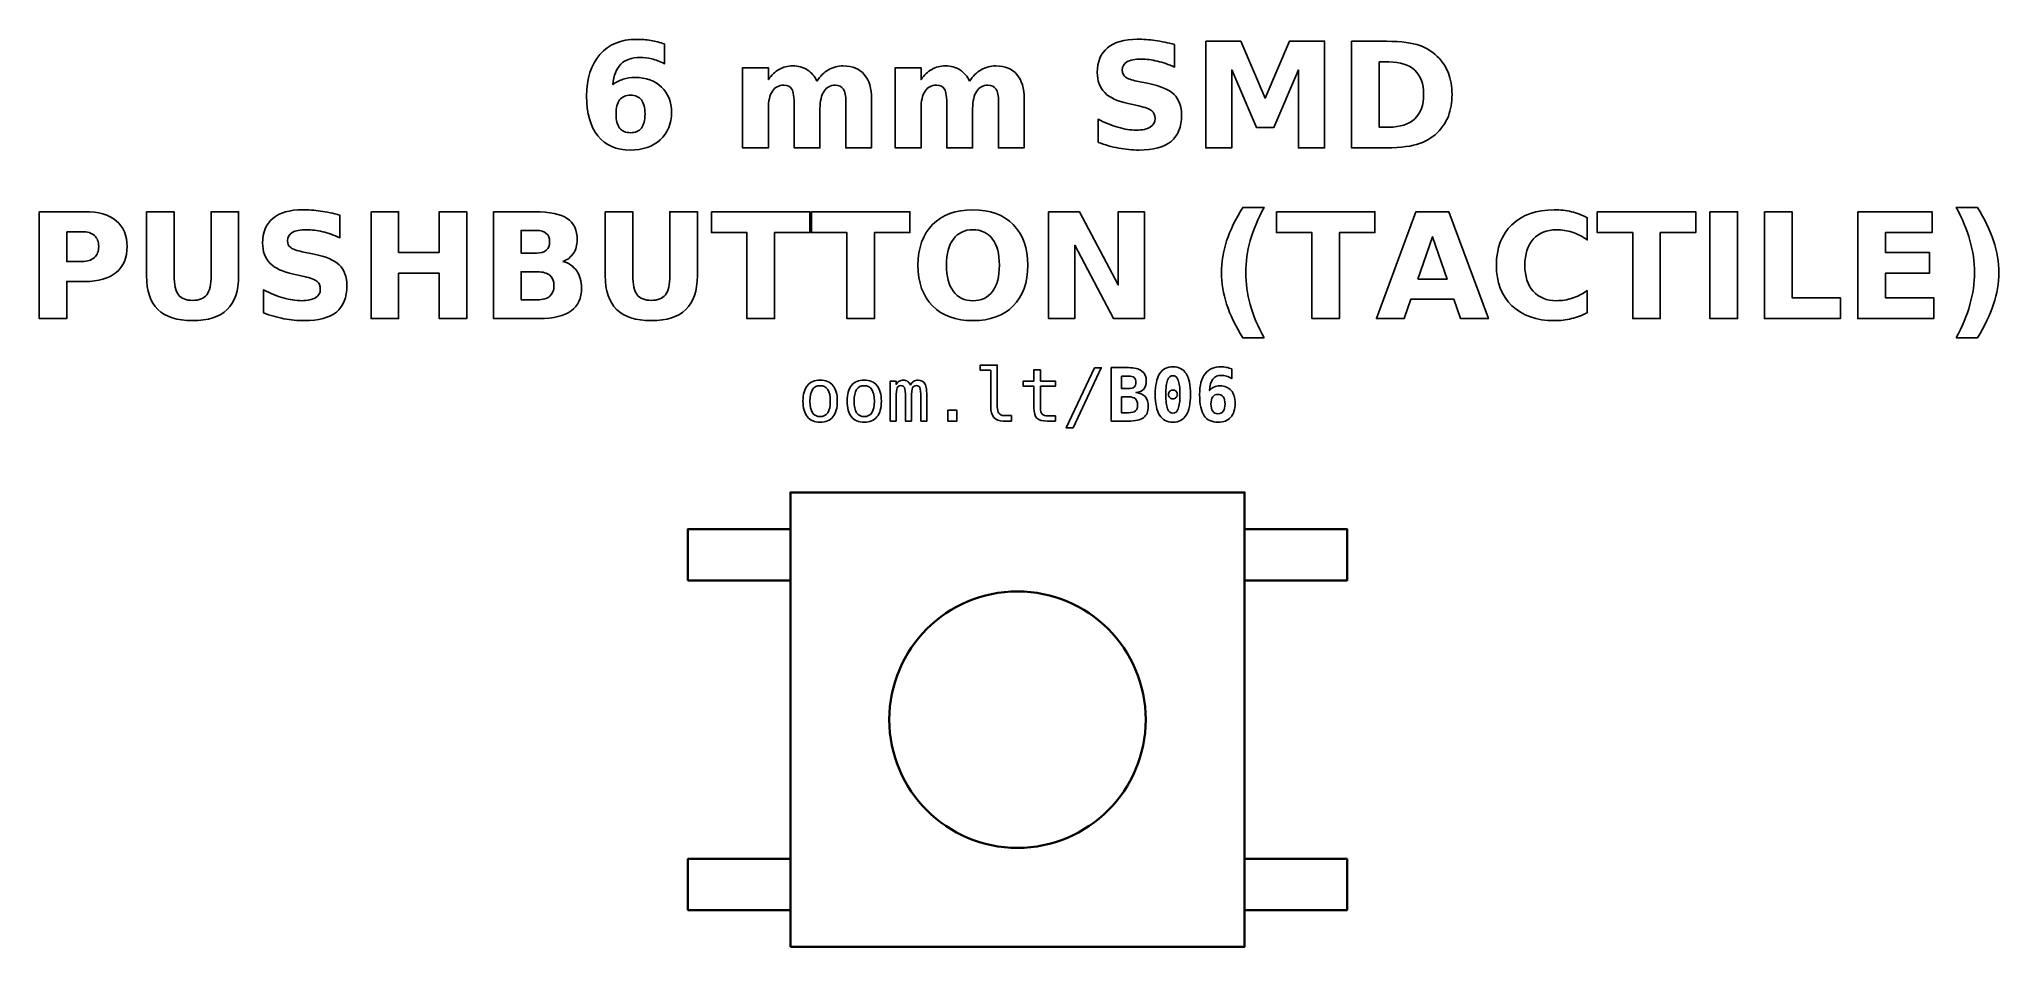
# Model space of a CAD drawing. Header units: centimetres. Extents: x -11.84 to -9.16, y -15.16 to -13.92.
import ezdxf

# ---------------------------------------------------------------- set-up
doc = ezdxf.new("R2010")
doc.units = ezdxf.units.CM
doc.header["$MEASUREMENT"] = 0
doc.layers.add('Layer 1', color=7, linetype='Continuous')

msp = doc.modelspace()

# ---------------------------------------------------------------- linework, layer by layer
at = {"layer": 'Layer 1', "color": 7, "lineweight": 35}
for points in [[(-10.81, -15.16), (-10.19, -15.16), (-10.19, -14.54), (-10.81, -14.54), (-10.81, -15.16)], [(-10.95, -14.66), (-10.81, -14.66), (-10.81, -14.59), (-10.95, -14.59), (-10.95, -14.66)], [(-10.19, -14.66), (-10.05, -14.66), (-10.05, -14.59), (-10.19, -14.59), (-10.19, -14.66)], [(-10.95, -15.11), (-10.81, -15.11), (-10.81, -15.04), (-10.95, -15.04), (-10.95, -15.11)], [(-10.19, -15.11), (-10.05, -15.11), (-10.05, -15.04), (-10.19, -15.04), (-10.19, -15.11)]]:
    msp.add_lwpolyline(points, close=True, dxfattribs=at)
at = {"layer": 'Layer 1', "color": 250, "lineweight": 35}
msp.add_ellipse((-10.5, -14.85), major_axis=(0, 0.175), ratio=1, dxfattribs=at)
at = {"layer": 'Layer 1', "color": 250}
for points, knots in [([(-10.98185, -13.92785), (-10.98185, -13.92785), (-10.98185, -13.95482), (-10.98185, -13.95482), (-10.98185, -13.95482), (-10.98805, -13.95188), (-10.99385, -13.94972), (-10.99931, -13.94832), (-10.99931, -13.94832), (-11.00478, -13.94692), (-11.01015, -13.94622), (-11.01535, -13.94622), (-11.01535, -13.94622), (-11.02655, -13.94622), (-11.03525, -13.94932), (-11.04151, -13.95555), (-11.04151, -13.95555), (-11.04775, -13.96175), (-11.05141, -13.97098), (-11.05245, -13.98322), (-11.05245, -13.98322), (-11.04815, -13.98005), (-11.04348, -13.97765), (-11.03848, -13.97605), (-11.03848, -13.97605), (-11.03348, -13.97445), (-11.02801, -13.97365), (-11.02208, -13.97365), (-11.02208, -13.97365), (-11.00718, -13.97365), (-10.99515, -13.97802), (-10.98601, -13.98675), (-10.98601, -13.98675), (-10.97685, -13.99545), (-10.97228, -14.00688), (-10.97228, -14.02102), (-10.97228, -14.02102), (-10.97228, -14.03665), (-10.97738, -14.04915), (-10.98761, -14.05858), (-10.98761, -14.05858), (-10.99781, -14.06798), (-11.01155, -14.07268), (-11.02871, -14.07268), (-11.02871, -14.07268), (-11.04765, -14.07268), (-11.06231, -14.06628), (-11.07271, -14.05348), (-11.07271, -14.05348), (-11.08308, -14.04072), (-11.08828, -14.02255), (-11.08828, -13.99905), (-11.08828, -13.99905), (-11.08828, -13.97498), (-11.08221, -13.95605), (-11.07008, -13.94228), (-11.07008, -13.94228), (-11.05791, -13.92852), (-11.04128, -13.92162), (-11.02011, -13.92162), (-11.02011, -13.92162), (-11.01341, -13.92162), (-11.00691, -13.92215), (-11.00058, -13.92318), (-11.00058, -13.92318), (-10.99428, -13.92422), (-10.98805, -13.92578), (-10.98185, -13.92785)], [0, 0, 0, 0, 0.0588235, 0.0588235, 0.0588235, 0.0588235, 0.1176471, 0.1176471, 0.1176471, 0.1176471, 0.1764706, 0.1764706, 0.1764706, 0.1764706, 0.2352941, 0.2352941, 0.2352941, 0.2352941, 0.2941176, 0.2941176, 0.2941176, 0.2941176, 0.3529412, 0.3529412, 0.3529412, 0.3529412, 0.4117647, 0.4117647, 0.4117647, 0.4117647, 0.4705882, 0.4705882, 0.4705882, 0.4705882, 0.5294118, 0.5294118, 0.5294118, 0.5294118, 0.5882353, 0.5882353, 0.5882353, 0.5882353, 0.6470588, 0.6470588, 0.6470588, 0.6470588, 0.7058824, 0.7058824, 0.7058824, 0.7058824, 0.7647059, 0.7647059, 0.7647059, 0.7647059, 0.8235294, 0.8235294, 0.8235294, 0.8235294, 0.8823529, 0.8823529, 0.8823529, 0.8823529, 0.9411765, 0.9411765, 0.9411765, 0.9411765, 1, 1, 1, 1]), ([(-10.28562, -13.92865), (-10.28562, -13.92865), (-10.28562, -13.95948), (-10.28562, -13.95948), (-10.28562, -13.95948), (-10.29362, -13.95592), (-10.30145, -13.95322), (-10.30905, -13.95138), (-10.30905, -13.95138), (-10.31668, -13.94955), (-10.32388, -13.94865), (-10.33065, -13.94865), (-10.33065, -13.94865), (-10.33962, -13.94865), (-10.34628, -13.94988), (-10.35058, -13.95235), (-10.35058, -13.95235), (-10.35488, -13.95485), (-10.35702, -13.95868), (-10.35702, -13.96388), (-10.35702, -13.96388), (-10.35702, -13.96778), (-10.35558, -13.97085), (-10.35268, -13.97302), (-10.35268, -13.97302), (-10.34978, -13.97518), (-10.34452, -13.97708), (-10.33688, -13.97865), (-10.33688, -13.97865), (-10.33688, -13.97865), (-10.32088, -13.98185), (-10.32088, -13.98185), (-10.32088, -13.98185), (-10.30465, -13.98512), (-10.29315, -13.99005), (-10.28632, -13.99672), (-10.28632, -13.99672), (-10.27948, -14.00335), (-10.27605, -14.01278), (-10.27605, -14.02502), (-10.27605, -14.02502), (-10.27605, -14.04112), (-10.28082, -14.05308), (-10.29035, -14.06092), (-10.29035, -14.06092), (-10.29988, -14.06875), (-10.31445, -14.07268), (-10.33405, -14.07268), (-10.33405, -14.07268), (-10.34332, -14.07268), (-10.35258, -14.07182), (-10.36188, -14.07005), (-10.36188, -14.07005), (-10.37118, -14.06828), (-10.38052, -14.06568), (-10.38982, -14.06225), (-10.38982, -14.06225), (-10.38982, -14.06225), (-10.38982, -14.03052), (-10.38982, -14.03052), (-10.38982, -14.03052), (-10.38052, -14.03545), (-10.37152, -14.03918), (-10.36282, -14.04168), (-10.36282, -14.04168), (-10.35412, -14.04418), (-10.34575, -14.04545), (-10.33768, -14.04545), (-10.33768, -14.04545), (-10.32948, -14.04545), (-10.32318, -14.04408), (-10.31882, -14.04135), (-10.31882, -14.04135), (-10.31445, -14.03862), (-10.31228, -14.03472), (-10.31228, -14.02962), (-10.31228, -14.02962), (-10.31228, -14.02508), (-10.31375, -14.02155), (-10.31672, -14.01908), (-10.31672, -14.01908), (-10.31968, -14.01662), (-10.32558, -14.01438), (-10.33445, -14.01245), (-10.33445, -14.01245), (-10.33445, -14.01245), (-10.34902, -14.00922), (-10.34902, -14.00922), (-10.34902, -14.00922), (-10.36358, -14.00608), (-10.37425, -14.00112), (-10.38098, -13.99428), (-10.38098, -13.99428), (-10.38772, -13.98745), (-10.39108, -13.97822), (-10.39108, -13.96665), (-10.39108, -13.96665), (-10.39108, -13.95212), (-10.38638, -13.94095), (-10.37702, -13.93315), (-10.37702, -13.93315), (-10.36765, -13.92532), (-10.35418, -13.92142), (-10.33658, -13.92142), (-10.33658, -13.92142), (-10.32858, -13.92142), (-10.32035, -13.92202), (-10.31188, -13.92322), (-10.31188, -13.92322), (-10.30342, -13.92442), (-10.29465, -13.92622), (-10.28562, -13.92865)], [0, 0, 0, 0, 0.0357143, 0.0357143, 0.0357143, 0.0357143, 0.0714286, 0.0714286, 0.0714286, 0.0714286, 0.1071429, 0.1071429, 0.1071429, 0.1071429, 0.1428571, 0.1428571, 0.1428571, 0.1428571, 0.1785714, 0.1785714, 0.1785714, 0.1785714, 0.2142857, 0.2142857, 0.2142857, 0.2142857, 0.25, 0.25, 0.25, 0.25, 0.2857143, 0.2857143, 0.2857143, 0.2857143, 0.3214286, 0.3214286, 0.3214286, 0.3214286, 0.3571429, 0.3571429, 0.3571429, 0.3571429, 0.3928571, 0.3928571, 0.3928571, 0.3928571, 0.4285714, 0.4285714, 0.4285714, 0.4285714, 0.4642857, 0.4642857, 0.4642857, 0.4642857, 0.5, 0.5, 0.5, 0.5, 0.5357143, 0.5357143, 0.5357143, 0.5357143, 0.5714286, 0.5714286, 0.5714286, 0.5714286, 0.6071429, 0.6071429, 0.6071429, 0.6071429, 0.6428571, 0.6428571, 0.6428571, 0.6428571, 0.6785714, 0.6785714, 0.6785714, 0.6785714, 0.7142857, 0.7142857, 0.7142857, 0.7142857, 0.75, 0.75, 0.75, 0.75, 0.7857143, 0.7857143, 0.7857143, 0.7857143, 0.8214286, 0.8214286, 0.8214286, 0.8214286, 0.8571429, 0.8571429, 0.8571429, 0.8571429, 0.8928571, 0.8928571, 0.8928571, 0.8928571, 0.9285714, 0.9285714, 0.9285714, 0.9285714, 0.9642857, 0.9642857, 0.9642857, 0.9642857, 1, 1, 1, 1]), ([(-10.24305, -13.92405), (-10.24305, -13.92405), (-10.19522, -13.92405), (-10.19522, -13.92405), (-10.19522, -13.92405), (-10.19522, -13.92405), (-10.16199, -14.00208), (-10.16199, -14.00208), (-10.16199, -14.00208), (-10.16199, -14.00208), (-10.12859, -13.92405), (-10.12859, -13.92405), (-10.12859, -13.92405), (-10.12859, -13.92405), (-10.08085, -13.92405), (-10.08085, -13.92405), (-10.08085, -13.92405), (-10.08085, -13.92405), (-10.08085, -14.06985), (-10.08085, -14.06985), (-10.08085, -14.06985), (-10.08085, -14.06985), (-10.11639, -14.06985), (-10.11639, -14.06985), (-10.11639, -14.06985), (-10.11639, -14.06985), (-10.11639, -13.96322), (-10.11639, -13.96322), (-10.11639, -13.96322), (-10.11639, -13.96322), (-10.14999, -14.04182), (-10.14999, -14.04182), (-10.14999, -14.04182), (-10.14999, -14.04182), (-10.17382, -14.04182), (-10.17382, -14.04182), (-10.17382, -14.04182), (-10.17382, -14.04182), (-10.20742, -13.96322), (-10.20742, -13.96322), (-10.20742, -13.96322), (-10.20742, -13.96322), (-10.20742, -14.06985), (-10.20742, -14.06985), (-10.20742, -14.06985), (-10.20742, -14.06985), (-10.24305, -14.06985), (-10.24305, -14.06985), (-10.24305, -14.06985), (-10.24305, -14.06985), (-10.24305, -13.92405), (-10.24305, -13.92405)], [0, 0, 0, 0, 0.0769231, 0.0769231, 0.0769231, 0.0769231, 0.1538462, 0.1538462, 0.1538462, 0.1538462, 0.2307692, 0.2307692, 0.2307692, 0.2307692, 0.3076923, 0.3076923, 0.3076923, 0.3076923, 0.3846154, 0.3846154, 0.3846154, 0.3846154, 0.4615385, 0.4615385, 0.4615385, 0.4615385, 0.5384615, 0.5384615, 0.5384615, 0.5384615, 0.6153846, 0.6153846, 0.6153846, 0.6153846, 0.6923077, 0.6923077, 0.6923077, 0.6923077, 0.7692308, 0.7692308, 0.7692308, 0.7692308, 0.8461538, 0.8461538, 0.8461538, 0.8461538, 0.9230769, 0.9230769, 0.9230769, 0.9230769, 1, 1, 1, 1]), ([(-10.04402, -13.92405), (-10.04402, -13.92405), (-10.00436, -13.92405), (-10.00436, -13.92405), (-10.00436, -13.92405), (-9.98222, -13.92405), (-9.96576, -13.92562), (-9.95492, -13.92878), (-9.95492, -13.92878), (-9.94409, -13.93195), (-9.93479, -13.93728), (-9.92702, -13.94485), (-9.92702, -13.94485), (-9.92019, -13.95142), (-9.91512, -13.95902), (-9.91179, -13.96762), (-9.91179, -13.96762), (-9.90849, -13.97618), (-9.90682, -13.98592), (-9.90682, -13.99682), (-9.90682, -13.99682), (-9.90682, -14.00782), (-9.90849, -14.01762), (-9.91179, -14.02625), (-9.91179, -14.02625), (-9.91512, -14.03488), (-9.92019, -14.04248), (-9.92702, -14.04905), (-9.92702, -14.04905), (-9.93486, -14.05662), (-9.94422, -14.06195), (-9.95516, -14.06512), (-9.95516, -14.06512), (-9.96609, -14.06828), (-9.98249, -14.06985), (-10.00436, -14.06985), (-10.00436, -14.06985), (-10.00436, -14.06985), (-10.04402, -14.06985), (-10.04402, -14.06985), (-10.04402, -14.06985), (-10.04402, -14.06985), (-10.04402, -13.92405), (-10.04402, -13.92405)], [0, 0, 0, 0, 0.0909091, 0.0909091, 0.0909091, 0.0909091, 0.1818182, 0.1818182, 0.1818182, 0.1818182, 0.2727273, 0.2727273, 0.2727273, 0.2727273, 0.3636364, 0.3636364, 0.3636364, 0.3636364, 0.4545455, 0.4545455, 0.4545455, 0.4545455, 0.5454545, 0.5454545, 0.5454545, 0.5454545, 0.6363636, 0.6363636, 0.6363636, 0.6363636, 0.7272727, 0.7272727, 0.7272727, 0.7272727, 0.8181818, 0.8181818, 0.8181818, 0.8181818, 0.9090909, 0.9090909, 0.9090909, 0.9090909, 1, 1, 1, 1]), ([(-10.77371, -13.97865), (-10.76928, -13.97188), (-10.76405, -13.96672), (-10.75795, -13.96318), (-10.75795, -13.96318), (-10.75185, -13.95962), (-10.74518, -13.95785), (-10.73788, -13.95785), (-10.73788, -13.95785), (-10.72531, -13.95785), (-10.71575, -13.96172), (-10.70918, -13.96948), (-10.70918, -13.96948), (-10.70261, -13.97722), (-10.69931, -13.98848), (-10.69931, -14.00325), (-10.69931, -14.00325), (-10.69931, -14.00325), (-10.69931, -14.06985), (-10.69931, -14.06985), (-10.69931, -14.06985), (-10.69931, -14.06985), (-10.73448, -14.06985), (-10.73448, -14.06985), (-10.73448, -14.06985), (-10.73448, -14.06985), (-10.73448, -14.01282), (-10.73448, -14.01282), (-10.73448, -14.01282), (-10.73441, -14.01198), (-10.73438, -14.01112), (-10.73435, -14.01018), (-10.73435, -14.01018), (-10.73431, -14.00928), (-10.73428, -14.00798), (-10.73428, -14.00628), (-10.73428, -14.00628), (-10.73428, -13.99855), (-10.73541, -13.99292), (-10.73771, -13.98945), (-10.73771, -13.98945), (-10.73998, -13.98595), (-10.74365, -13.98422), (-10.74871, -13.98422), (-10.74871, -13.98422), (-10.75538, -13.98422), (-10.76048, -13.98695), (-10.76411, -13.99242), (-10.76411, -13.99242), (-10.76771, -13.99788), (-10.76958, -14.00578), (-10.76971, -14.01615), (-10.76971, -14.01615), (-10.76971, -14.01615), (-10.76971, -14.06985), (-10.76971, -14.06985), (-10.76971, -14.06985), (-10.76971, -14.06985), (-10.80488, -14.06985), (-10.80488, -14.06985), (-10.80488, -14.06985), (-10.80488, -14.06985), (-10.80488, -14.01282), (-10.80488, -14.01282), (-10.80488, -14.01282), (-10.80488, -14.00072), (-10.80591, -13.99292), (-10.80801, -13.98945), (-10.80801, -13.98945), (-10.81008, -13.98595), (-10.81378, -13.98422), (-10.81911, -13.98422), (-10.81911, -13.98422), (-10.82585, -13.98422), (-10.83101, -13.98698), (-10.83465, -13.99248), (-10.83465, -13.99248), (-10.83828, -13.99798), (-10.84011, -14.00582), (-10.84011, -14.01605), (-10.84011, -14.01605), (-10.84011, -14.01605), (-10.84011, -14.06985), (-10.84011, -14.06985), (-10.84011, -14.06985), (-10.84011, -14.06985), (-10.87528, -14.06985), (-10.87528, -14.06985), (-10.87528, -14.06985), (-10.87528, -14.06985), (-10.87528, -13.96048), (-10.87528, -13.96048), (-10.87528, -13.96048), (-10.87528, -13.96048), (-10.84011, -13.96048), (-10.84011, -13.96048), (-10.84011, -13.96048), (-10.84011, -13.96048), (-10.84011, -13.97652), (-10.84011, -13.97652), (-10.84011, -13.97652), (-10.83581, -13.97032), (-10.83088, -13.96568), (-10.82531, -13.96255), (-10.82531, -13.96255), (-10.81975, -13.95942), (-10.81361, -13.95785), (-10.80691, -13.95785), (-10.80691, -13.95785), (-10.79938, -13.95785), (-10.79268, -13.95968), (-10.78691, -13.96332), (-10.78691, -13.96332), (-10.78111, -13.96698), (-10.77671, -13.97208), (-10.77371, -13.97865)], [0, 0, 0, 0, 0.0344828, 0.0344828, 0.0344828, 0.0344828, 0.0689655, 0.0689655, 0.0689655, 0.0689655, 0.1034483, 0.1034483, 0.1034483, 0.1034483, 0.137931, 0.137931, 0.137931, 0.137931, 0.1724138, 0.1724138, 0.1724138, 0.1724138, 0.2068966, 0.2068966, 0.2068966, 0.2068966, 0.2413793, 0.2413793, 0.2413793, 0.2413793, 0.2758621, 0.2758621, 0.2758621, 0.2758621, 0.3103448, 0.3103448, 0.3103448, 0.3103448, 0.3448276, 0.3448276, 0.3448276, 0.3448276, 0.3793103, 0.3793103, 0.3793103, 0.3793103, 0.4137931, 0.4137931, 0.4137931, 0.4137931, 0.4482759, 0.4482759, 0.4482759, 0.4482759, 0.4827586, 0.4827586, 0.4827586, 0.4827586, 0.5172414, 0.5172414, 0.5172414, 0.5172414, 0.5517241, 0.5517241, 0.5517241, 0.5517241, 0.5862069, 0.5862069, 0.5862069, 0.5862069, 0.6206897, 0.6206897, 0.6206897, 0.6206897, 0.6551724, 0.6551724, 0.6551724, 0.6551724, 0.6896552, 0.6896552, 0.6896552, 0.6896552, 0.7241379, 0.7241379, 0.7241379, 0.7241379, 0.7586207, 0.7586207, 0.7586207, 0.7586207, 0.7931034, 0.7931034, 0.7931034, 0.7931034, 0.8275862, 0.8275862, 0.8275862, 0.8275862, 0.862069, 0.862069, 0.862069, 0.862069, 0.8965517, 0.8965517, 0.8965517, 0.8965517, 0.9310345, 0.9310345, 0.9310345, 0.9310345, 0.9655172, 0.9655172, 0.9655172, 0.9655172, 1, 1, 1, 1]), ([(-10.56531, -13.97865), (-10.56088, -13.97188), (-10.55565, -13.96672), (-10.54955, -13.96318), (-10.54955, -13.96318), (-10.54345, -13.95962), (-10.53678, -13.95785), (-10.52948, -13.95785), (-10.52948, -13.95785), (-10.51691, -13.95785), (-10.50735, -13.96172), (-10.50078, -13.96948), (-10.50078, -13.96948), (-10.49421, -13.97722), (-10.49091, -13.98848), (-10.49091, -14.00325), (-10.49091, -14.00325), (-10.49091, -14.00325), (-10.49091, -14.06985), (-10.49091, -14.06985), (-10.49091, -14.06985), (-10.49091, -14.06985), (-10.52608, -14.06985), (-10.52608, -14.06985), (-10.52608, -14.06985), (-10.52608, -14.06985), (-10.52608, -14.01282), (-10.52608, -14.01282), (-10.52608, -14.01282), (-10.52601, -14.01198), (-10.52598, -14.01112), (-10.52595, -14.01018), (-10.52595, -14.01018), (-10.52591, -14.00928), (-10.52588, -14.00798), (-10.52588, -14.00628), (-10.52588, -14.00628), (-10.52588, -13.99855), (-10.52701, -13.99292), (-10.52931, -13.98945), (-10.52931, -13.98945), (-10.53158, -13.98595), (-10.53525, -13.98422), (-10.54031, -13.98422), (-10.54031, -13.98422), (-10.54698, -13.98422), (-10.55208, -13.98695), (-10.55571, -13.99242), (-10.55571, -13.99242), (-10.55931, -13.99788), (-10.56118, -14.00578), (-10.56131, -14.01615), (-10.56131, -14.01615), (-10.56131, -14.01615), (-10.56131, -14.06985), (-10.56131, -14.06985), (-10.56131, -14.06985), (-10.56131, -14.06985), (-10.59648, -14.06985), (-10.59648, -14.06985), (-10.59648, -14.06985), (-10.59648, -14.06985), (-10.59648, -14.01282), (-10.59648, -14.01282), (-10.59648, -14.01282), (-10.59648, -14.00072), (-10.59751, -13.99292), (-10.59961, -13.98945), (-10.59961, -13.98945), (-10.60168, -13.98595), (-10.60538, -13.98422), (-10.61071, -13.98422), (-10.61071, -13.98422), (-10.61745, -13.98422), (-10.62261, -13.98698), (-10.62625, -13.99248), (-10.62625, -13.99248), (-10.62988, -13.99798), (-10.63171, -14.00582), (-10.63171, -14.01605), (-10.63171, -14.01605), (-10.63171, -14.01605), (-10.63171, -14.06985), (-10.63171, -14.06985), (-10.63171, -14.06985), (-10.63171, -14.06985), (-10.66688, -14.06985), (-10.66688, -14.06985), (-10.66688, -14.06985), (-10.66688, -14.06985), (-10.66688, -13.96048), (-10.66688, -13.96048), (-10.66688, -13.96048), (-10.66688, -13.96048), (-10.63171, -13.96048), (-10.63171, -13.96048), (-10.63171, -13.96048), (-10.63171, -13.96048), (-10.63171, -13.97652), (-10.63171, -13.97652), (-10.63171, -13.97652), (-10.62741, -13.97032), (-10.62248, -13.96568), (-10.61691, -13.96255), (-10.61691, -13.96255), (-10.61135, -13.95942), (-10.60521, -13.95785), (-10.59851, -13.95785), (-10.59851, -13.95785), (-10.59098, -13.95785), (-10.58428, -13.95968), (-10.57851, -13.96332), (-10.57851, -13.96332), (-10.57271, -13.96698), (-10.56831, -13.97208), (-10.56531, -13.97865)], [0, 0, 0, 0, 0.0344828, 0.0344828, 0.0344828, 0.0344828, 0.0689655, 0.0689655, 0.0689655, 0.0689655, 0.1034483, 0.1034483, 0.1034483, 0.1034483, 0.137931, 0.137931, 0.137931, 0.137931, 0.1724138, 0.1724138, 0.1724138, 0.1724138, 0.2068966, 0.2068966, 0.2068966, 0.2068966, 0.2413793, 0.2413793, 0.2413793, 0.2413793, 0.2758621, 0.2758621, 0.2758621, 0.2758621, 0.3103448, 0.3103448, 0.3103448, 0.3103448, 0.3448276, 0.3448276, 0.3448276, 0.3448276, 0.3793103, 0.3793103, 0.3793103, 0.3793103, 0.4137931, 0.4137931, 0.4137931, 0.4137931, 0.4482759, 0.4482759, 0.4482759, 0.4482759, 0.4827586, 0.4827586, 0.4827586, 0.4827586, 0.5172414, 0.5172414, 0.5172414, 0.5172414, 0.5517241, 0.5517241, 0.5517241, 0.5517241, 0.5862069, 0.5862069, 0.5862069, 0.5862069, 0.6206897, 0.6206897, 0.6206897, 0.6206897, 0.6551724, 0.6551724, 0.6551724, 0.6551724, 0.6896552, 0.6896552, 0.6896552, 0.6896552, 0.7241379, 0.7241379, 0.7241379, 0.7241379, 0.7586207, 0.7586207, 0.7586207, 0.7586207, 0.7931034, 0.7931034, 0.7931034, 0.7931034, 0.8275862, 0.8275862, 0.8275862, 0.8275862, 0.862069, 0.862069, 0.862069, 0.862069, 0.8965517, 0.8965517, 0.8965517, 0.8965517, 0.9310345, 0.9310345, 0.9310345, 0.9310345, 0.9655172, 0.9655172, 0.9655172, 0.9655172, 1, 1, 1, 1]), ([(-10.00642, -13.95248), (-10.00642, -13.95248), (-10.00642, -14.04142), (-10.00642, -14.04142), (-10.00642, -14.04142), (-10.00642, -14.04142), (-9.99296, -14.04142), (-9.99296, -14.04142), (-9.99296, -14.04142), (-9.97759, -14.04142), (-9.96586, -14.03762), (-9.95776, -14.02998), (-9.95776, -14.02998), (-9.94966, -14.02238), (-9.94559, -14.01132), (-9.94559, -13.99682), (-9.94559, -13.99682), (-9.94559, -13.98235), (-9.94962, -13.97135), (-9.95769, -13.96382), (-9.95769, -13.96382), (-9.96576, -13.95625), (-9.97752, -13.95248), (-9.99296, -13.95248), (-9.99296, -13.95248), (-9.99296, -13.95248), (-10.00642, -13.95248), (-10.00642, -13.95248)], [0, 0, 0, 0, 0.1428571, 0.1428571, 0.1428571, 0.1428571, 0.2857143, 0.2857143, 0.2857143, 0.2857143, 0.4285714, 0.4285714, 0.4285714, 0.4285714, 0.5714286, 0.5714286, 0.5714286, 0.5714286, 0.7142857, 0.7142857, 0.7142857, 0.7142857, 0.8571429, 0.8571429, 0.8571429, 0.8571429, 1, 1, 1, 1]), ([(-11.02831, -13.99788), (-11.03491, -13.99788), (-11.03985, -14.00002), (-11.04311, -14.00428), (-11.04311, -14.00428), (-11.04641, -14.00855), (-11.04805, -14.01495), (-11.04805, -14.02345), (-11.04805, -14.02345), (-11.04805, -14.03198), (-11.04641, -14.03838), (-11.04311, -14.04265), (-11.04311, -14.04265), (-11.03985, -14.04692), (-11.03491, -14.04905), (-11.02831, -14.04905), (-11.02831, -14.04905), (-11.02168, -14.04905), (-11.01671, -14.04692), (-11.01345, -14.04265), (-11.01345, -14.04265), (-11.01015, -14.03838), (-11.00851, -14.03198), (-11.00851, -14.02345), (-11.00851, -14.02345), (-11.00851, -14.01495), (-11.01015, -14.00855), (-11.01345, -14.00428), (-11.01345, -14.00428), (-11.01671, -14.00002), (-11.02168, -13.99788), (-11.02831, -13.99788)], [0, 0, 0, 0, 0.125, 0.125, 0.125, 0.125, 0.25, 0.25, 0.25, 0.25, 0.375, 0.375, 0.375, 0.375, 0.5, 0.5, 0.5, 0.5, 0.625, 0.625, 0.625, 0.625, 0.75, 0.75, 0.75, 0.75, 0.875, 0.875, 0.875, 0.875, 1, 1, 1, 1]), ([(-10.16343, -14.32902), (-10.16343, -14.32902), (-10.19243, -14.32902), (-10.19243, -14.32902), (-10.19243, -14.32902), (-10.2024, -14.31295), (-10.20976, -14.29765), (-10.2145, -14.28315), (-10.2145, -14.28315), (-10.21926, -14.26868), (-10.22163, -14.25432), (-10.22163, -14.24005), (-10.22163, -14.24005), (-10.22163, -14.22578), (-10.21923, -14.21135), (-10.21446, -14.19675), (-10.21446, -14.19675), (-10.20966, -14.18212), (-10.20233, -14.16685), (-10.19243, -14.15088), (-10.19243, -14.15088), (-10.19243, -14.15088), (-10.16343, -14.15088), (-10.16343, -14.15088), (-10.16343, -14.15088), (-10.17176, -14.16632), (-10.178, -14.18142), (-10.18216, -14.19615), (-10.18216, -14.19615), (-10.18633, -14.21088), (-10.18843, -14.22545), (-10.18843, -14.23985), (-10.18843, -14.23985), (-10.18843, -14.25425), (-10.18636, -14.26882), (-10.18223, -14.28362), (-10.18223, -14.28362), (-10.1781, -14.29838), (-10.17183, -14.31352), (-10.16343, -14.32902)], [0, 0, 0, 0, 0.1, 0.1, 0.1, 0.1, 0.2, 0.2, 0.2, 0.2, 0.3, 0.3, 0.3, 0.3, 0.4, 0.4, 0.4, 0.4, 0.5, 0.5, 0.5, 0.5, 0.6, 0.6, 0.6, 0.6, 0.7, 0.7, 0.7, 0.7, 0.8, 0.8, 0.8, 0.8, 0.9, 0.9, 0.9, 0.9, 1, 1, 1, 1]), ([(-9.21854, -14.32902), (-9.21021, -14.31352), (-9.20394, -14.29838), (-9.19977, -14.28362), (-9.19977, -14.28362), (-9.19561, -14.26882), (-9.19354, -14.25425), (-9.19354, -14.23985), (-9.19354, -14.23985), (-9.19354, -14.22545), (-9.19561, -14.21088), (-9.19977, -14.19615), (-9.19977, -14.19615), (-9.20394, -14.18142), (-9.21021, -14.16632), (-9.21854, -14.15088), (-9.21854, -14.15088), (-9.21854, -14.15088), (-9.18954, -14.15088), (-9.18954, -14.15088), (-9.18954, -14.15088), (-9.17964, -14.16685), (-9.17231, -14.18212), (-9.16751, -14.19675), (-9.16751, -14.19675), (-9.16274, -14.21135), (-9.16034, -14.22578), (-9.16034, -14.24005), (-9.16034, -14.24005), (-9.16034, -14.25432), (-9.16271, -14.26868), (-9.16747, -14.28315), (-9.16747, -14.28315), (-9.17221, -14.29765), (-9.17957, -14.31295), (-9.18954, -14.32902), (-9.18954, -14.32902), (-9.18954, -14.32902), (-9.21854, -14.32902), (-9.21854, -14.32902)], [0, 0, 0, 0, 0.1, 0.1, 0.1, 0.1, 0.2, 0.2, 0.2, 0.2, 0.3, 0.3, 0.3, 0.3, 0.4, 0.4, 0.4, 0.4, 0.5, 0.5, 0.5, 0.5, 0.6, 0.6, 0.6, 0.6, 0.7, 0.7, 0.7, 0.7, 0.8, 0.8, 0.8, 0.8, 0.9, 0.9, 0.9, 0.9, 1, 1, 1, 1]), ([(-11.83555, -14.15685), (-11.83555, -14.15685), (-11.77315, -14.15685), (-11.77315, -14.15685), (-11.77315, -14.15685), (-11.75459, -14.15685), (-11.74035, -14.16098), (-11.73042, -14.16922), (-11.73042, -14.16922), (-11.72049, -14.17745), (-11.71552, -14.18918), (-11.71552, -14.20442), (-11.71552, -14.20442), (-11.71552, -14.21968), (-11.72049, -14.23145), (-11.73042, -14.23968), (-11.73042, -14.23968), (-11.74035, -14.24792), (-11.75459, -14.25205), (-11.77315, -14.25205), (-11.77315, -14.25205), (-11.77315, -14.25205), (-11.79795, -14.25205), (-11.79795, -14.25205), (-11.79795, -14.25205), (-11.79795, -14.25205), (-11.79795, -14.30265), (-11.79795, -14.30265), (-11.79795, -14.30265), (-11.79795, -14.30265), (-11.83555, -14.30265), (-11.83555, -14.30265), (-11.83555, -14.30265), (-11.83555, -14.30265), (-11.83555, -14.15685), (-11.83555, -14.15685)], [0, 0, 0, 0, 0.1111111, 0.1111111, 0.1111111, 0.1111111, 0.2222222, 0.2222222, 0.2222222, 0.2222222, 0.3333333, 0.3333333, 0.3333333, 0.3333333, 0.4444444, 0.4444444, 0.4444444, 0.4444444, 0.5555556, 0.5555556, 0.5555556, 0.5555556, 0.6666667, 0.6666667, 0.6666667, 0.6666667, 0.7777778, 0.7777778, 0.7777778, 0.7777778, 0.8888889, 0.8888889, 0.8888889, 0.8888889, 1, 1, 1, 1]), ([(-11.68898, -14.15685), (-11.68898, -14.15685), (-11.65138, -14.15685), (-11.65138, -14.15685), (-11.65138, -14.15685), (-11.65138, -14.15685), (-11.65138, -14.24425), (-11.65138, -14.24425), (-11.65138, -14.24425), (-11.65138, -14.25628), (-11.64942, -14.26492), (-11.64548, -14.27008), (-11.64548, -14.27008), (-11.64155, -14.27525), (-11.63512, -14.27785), (-11.62618, -14.27785), (-11.62618, -14.27785), (-11.61718, -14.27785), (-11.61072, -14.27525), (-11.60678, -14.27008), (-11.60678, -14.27008), (-11.60285, -14.26492), (-11.60088, -14.25628), (-11.60088, -14.24425), (-11.60088, -14.24425), (-11.60088, -14.24425), (-11.60088, -14.15685), (-11.60088, -14.15685), (-11.60088, -14.15685), (-11.60088, -14.15685), (-11.56328, -14.15685), (-11.56328, -14.15685), (-11.56328, -14.15685), (-11.56328, -14.15685), (-11.56328, -14.24425), (-11.56328, -14.24425), (-11.56328, -14.24425), (-11.56328, -14.26488), (-11.56845, -14.28025), (-11.57882, -14.29035), (-11.57882, -14.29035), (-11.58915, -14.30045), (-11.60495, -14.30548), (-11.62618, -14.30548), (-11.62618, -14.30548), (-11.64735, -14.30548), (-11.66312, -14.30045), (-11.67345, -14.29035), (-11.67345, -14.29035), (-11.68382, -14.28025), (-11.68898, -14.26488), (-11.68898, -14.24425), (-11.68898, -14.24425), (-11.68898, -14.24425), (-11.68898, -14.15685), (-11.68898, -14.15685)], [0, 0, 0, 0, 0.0714286, 0.0714286, 0.0714286, 0.0714286, 0.1428571, 0.1428571, 0.1428571, 0.1428571, 0.2142857, 0.2142857, 0.2142857, 0.2142857, 0.2857143, 0.2857143, 0.2857143, 0.2857143, 0.3571429, 0.3571429, 0.3571429, 0.3571429, 0.4285714, 0.4285714, 0.4285714, 0.4285714, 0.5, 0.5, 0.5, 0.5, 0.5714286, 0.5714286, 0.5714286, 0.5714286, 0.6428571, 0.6428571, 0.6428571, 0.6428571, 0.7142857, 0.7142857, 0.7142857, 0.7142857, 0.7857143, 0.7857143, 0.7857143, 0.7857143, 0.8571429, 0.8571429, 0.8571429, 0.8571429, 0.9285714, 0.9285714, 0.9285714, 0.9285714, 1, 1, 1, 1]), ([(-11.42512, -14.16145), (-11.42512, -14.16145), (-11.42512, -14.19228), (-11.42512, -14.19228), (-11.42512, -14.19228), (-11.43312, -14.18872), (-11.44095, -14.18602), (-11.44855, -14.18418), (-11.44855, -14.18418), (-11.45618, -14.18235), (-11.46338, -14.18145), (-11.47015, -14.18145), (-11.47015, -14.18145), (-11.47912, -14.18145), (-11.48578, -14.18268), (-11.49008, -14.18515), (-11.49008, -14.18515), (-11.49438, -14.18765), (-11.49652, -14.19148), (-11.49652, -14.19668), (-11.49652, -14.19668), (-11.49652, -14.20058), (-11.49508, -14.20365), (-11.49218, -14.20582), (-11.49218, -14.20582), (-11.48928, -14.20798), (-11.48402, -14.20988), (-11.47638, -14.21145), (-11.47638, -14.21145), (-11.47638, -14.21145), (-11.46038, -14.21465), (-11.46038, -14.21465), (-11.46038, -14.21465), (-11.44415, -14.21792), (-11.43265, -14.22285), (-11.42582, -14.22952), (-11.42582, -14.22952), (-11.41898, -14.23615), (-11.41555, -14.24558), (-11.41555, -14.25782), (-11.41555, -14.25782), (-11.41555, -14.27392), (-11.42032, -14.28588), (-11.42985, -14.29372), (-11.42985, -14.29372), (-11.43938, -14.30155), (-11.45395, -14.30548), (-11.47355, -14.30548), (-11.47355, -14.30548), (-11.48282, -14.30548), (-11.49208, -14.30462), (-11.50138, -14.30285), (-11.50138, -14.30285), (-11.51068, -14.30108), (-11.52002, -14.29848), (-11.52932, -14.29505), (-11.52932, -14.29505), (-11.52932, -14.29505), (-11.52932, -14.26332), (-11.52932, -14.26332), (-11.52932, -14.26332), (-11.52002, -14.26825), (-11.51102, -14.27198), (-11.50232, -14.27448), (-11.50232, -14.27448), (-11.49362, -14.27698), (-11.48525, -14.27825), (-11.47718, -14.27825), (-11.47718, -14.27825), (-11.46898, -14.27825), (-11.46268, -14.27688), (-11.45832, -14.27415), (-11.45832, -14.27415), (-11.45395, -14.27142), (-11.45178, -14.26752), (-11.45178, -14.26242), (-11.45178, -14.26242), (-11.45178, -14.25788), (-11.45325, -14.25435), (-11.45622, -14.25188), (-11.45622, -14.25188), (-11.45918, -14.24942), (-11.46508, -14.24718), (-11.47395, -14.24525), (-11.47395, -14.24525), (-11.47395, -14.24525), (-11.48852, -14.24202), (-11.48852, -14.24202), (-11.48852, -14.24202), (-11.50308, -14.23888), (-11.51375, -14.23392), (-11.52048, -14.22708), (-11.52048, -14.22708), (-11.52722, -14.22025), (-11.53058, -14.21102), (-11.53058, -14.19945), (-11.53058, -14.19945), (-11.53058, -14.18492), (-11.52588, -14.17375), (-11.51652, -14.16595), (-11.51652, -14.16595), (-11.50715, -14.15812), (-11.49368, -14.15422), (-11.47608, -14.15422), (-11.47608, -14.15422), (-11.46808, -14.15422), (-11.45985, -14.15482), (-11.45138, -14.15602), (-11.45138, -14.15602), (-11.44292, -14.15722), (-11.43415, -14.15902), (-11.42512, -14.16145)], [0, 0, 0, 0, 0.0357143, 0.0357143, 0.0357143, 0.0357143, 0.0714286, 0.0714286, 0.0714286, 0.0714286, 0.1071429, 0.1071429, 0.1071429, 0.1071429, 0.1428571, 0.1428571, 0.1428571, 0.1428571, 0.1785714, 0.1785714, 0.1785714, 0.1785714, 0.2142857, 0.2142857, 0.2142857, 0.2142857, 0.25, 0.25, 0.25, 0.25, 0.2857143, 0.2857143, 0.2857143, 0.2857143, 0.3214286, 0.3214286, 0.3214286, 0.3214286, 0.3571429, 0.3571429, 0.3571429, 0.3571429, 0.3928571, 0.3928571, 0.3928571, 0.3928571, 0.4285714, 0.4285714, 0.4285714, 0.4285714, 0.4642857, 0.4642857, 0.4642857, 0.4642857, 0.5, 0.5, 0.5, 0.5, 0.5357143, 0.5357143, 0.5357143, 0.5357143, 0.5714286, 0.5714286, 0.5714286, 0.5714286, 0.6071429, 0.6071429, 0.6071429, 0.6071429, 0.6428571, 0.6428571, 0.6428571, 0.6428571, 0.6785714, 0.6785714, 0.6785714, 0.6785714, 0.7142857, 0.7142857, 0.7142857, 0.7142857, 0.75, 0.75, 0.75, 0.75, 0.7857143, 0.7857143, 0.7857143, 0.7857143, 0.8214286, 0.8214286, 0.8214286, 0.8214286, 0.8571429, 0.8571429, 0.8571429, 0.8571429, 0.8928571, 0.8928571, 0.8928571, 0.8928571, 0.9285714, 0.9285714, 0.9285714, 0.9285714, 0.9642857, 0.9642857, 0.9642857, 0.9642857, 1, 1, 1, 1]), ([(-11.38255, -14.15685), (-11.38255, -14.15685), (-11.34495, -14.15685), (-11.34495, -14.15685), (-11.34495, -14.15685), (-11.34495, -14.15685), (-11.34495, -14.21242), (-11.34495, -14.21242), (-11.34495, -14.21242), (-11.34495, -14.21242), (-11.28949, -14.21242), (-11.28949, -14.21242), (-11.28949, -14.21242), (-11.28949, -14.21242), (-11.28949, -14.15685), (-11.28949, -14.15685), (-11.28949, -14.15685), (-11.28949, -14.15685), (-11.25189, -14.15685), (-11.25189, -14.15685), (-11.25189, -14.15685), (-11.25189, -14.15685), (-11.25189, -14.30265), (-11.25189, -14.30265), (-11.25189, -14.30265), (-11.25189, -14.30265), (-11.28949, -14.30265), (-11.28949, -14.30265), (-11.28949, -14.30265), (-11.28949, -14.30265), (-11.28949, -14.24085), (-11.28949, -14.24085), (-11.28949, -14.24085), (-11.28949, -14.24085), (-11.34495, -14.24085), (-11.34495, -14.24085), (-11.34495, -14.24085), (-11.34495, -14.24085), (-11.34495, -14.30265), (-11.34495, -14.30265), (-11.34495, -14.30265), (-11.34495, -14.30265), (-11.38255, -14.30265), (-11.38255, -14.30265), (-11.38255, -14.30265), (-11.38255, -14.30265), (-11.38255, -14.15685), (-11.38255, -14.15685)], [0, 0, 0, 0, 0.0833333, 0.0833333, 0.0833333, 0.0833333, 0.1666667, 0.1666667, 0.1666667, 0.1666667, 0.25, 0.25, 0.25, 0.25, 0.3333333, 0.3333333, 0.3333333, 0.3333333, 0.4166667, 0.4166667, 0.4166667, 0.4166667, 0.5, 0.5, 0.5, 0.5, 0.5833333, 0.5833333, 0.5833333, 0.5833333, 0.6666667, 0.6666667, 0.6666667, 0.6666667, 0.75, 0.75, 0.75, 0.75, 0.8333333, 0.8333333, 0.8333333, 0.8333333, 0.9166667, 0.9166667, 0.9166667, 0.9166667, 1, 1, 1, 1]), ([(-11.12055, -14.22462), (-11.11248, -14.22695), (-11.10622, -14.23128), (-11.10178, -14.23762), (-11.10178, -14.23762), (-11.09735, -14.24392), (-11.09515, -14.25168), (-11.09515, -14.26085), (-11.09515, -14.26085), (-11.09515, -14.27492), (-11.09992, -14.28538), (-11.10942, -14.29228), (-11.10942, -14.29228), (-11.11892, -14.29918), (-11.13338, -14.30265), (-11.15278, -14.30265), (-11.15278, -14.30265), (-11.15278, -14.30265), (-11.21518, -14.30265), (-11.21518, -14.30265), (-11.21518, -14.30265), (-11.21518, -14.30265), (-11.21518, -14.15685), (-11.21518, -14.15685), (-11.21518, -14.15685), (-11.21518, -14.15685), (-11.15875, -14.15685), (-11.15875, -14.15685), (-11.15875, -14.15685), (-11.13848, -14.15685), (-11.12382, -14.15992), (-11.11475, -14.16602), (-11.11475, -14.16602), (-11.10565, -14.17215), (-11.10112, -14.18195), (-11.10112, -14.19542), (-11.10112, -14.19542), (-11.10112, -14.20252), (-11.10278, -14.20855), (-11.10608, -14.21355), (-11.10608, -14.21355), (-11.10942, -14.21852), (-11.11422, -14.22222), (-11.12055, -14.22462)], [0, 0, 0, 0, 0.0909091, 0.0909091, 0.0909091, 0.0909091, 0.1818182, 0.1818182, 0.1818182, 0.1818182, 0.2727273, 0.2727273, 0.2727273, 0.2727273, 0.3636364, 0.3636364, 0.3636364, 0.3636364, 0.4545455, 0.4545455, 0.4545455, 0.4545455, 0.5454545, 0.5454545, 0.5454545, 0.5454545, 0.6363636, 0.6363636, 0.6363636, 0.6363636, 0.7272727, 0.7272727, 0.7272727, 0.7272727, 0.8181818, 0.8181818, 0.8181818, 0.8181818, 0.9090909, 0.9090909, 0.9090909, 0.9090909, 1, 1, 1, 1]), ([(-11.06275, -14.15685), (-11.06275, -14.15685), (-11.02515, -14.15685), (-11.02515, -14.15685), (-11.02515, -14.15685), (-11.02515, -14.15685), (-11.02515, -14.24425), (-11.02515, -14.24425), (-11.02515, -14.24425), (-11.02515, -14.25628), (-11.02319, -14.26492), (-11.01925, -14.27008), (-11.01925, -14.27008), (-11.01532, -14.27525), (-11.00889, -14.27785), (-10.99995, -14.27785), (-10.99995, -14.27785), (-10.99095, -14.27785), (-10.98449, -14.27525), (-10.98055, -14.27008), (-10.98055, -14.27008), (-10.97662, -14.26492), (-10.97465, -14.25628), (-10.97465, -14.24425), (-10.97465, -14.24425), (-10.97465, -14.24425), (-10.97465, -14.15685), (-10.97465, -14.15685), (-10.97465, -14.15685), (-10.97465, -14.15685), (-10.93705, -14.15685), (-10.93705, -14.15685), (-10.93705, -14.15685), (-10.93705, -14.15685), (-10.93705, -14.24425), (-10.93705, -14.24425), (-10.93705, -14.24425), (-10.93705, -14.26488), (-10.94222, -14.28025), (-10.95259, -14.29035), (-10.95259, -14.29035), (-10.96292, -14.30045), (-10.97872, -14.30548), (-10.99995, -14.30548), (-10.99995, -14.30548), (-11.02112, -14.30548), (-11.03689, -14.30045), (-11.04722, -14.29035), (-11.04722, -14.29035), (-11.05759, -14.28025), (-11.06275, -14.26488), (-11.06275, -14.24425), (-11.06275, -14.24425), (-11.06275, -14.24425), (-11.06275, -14.15685), (-11.06275, -14.15685)], [0, 0, 0, 0, 0.0714286, 0.0714286, 0.0714286, 0.0714286, 0.1428571, 0.1428571, 0.1428571, 0.1428571, 0.2142857, 0.2142857, 0.2142857, 0.2142857, 0.2857143, 0.2857143, 0.2857143, 0.2857143, 0.3571429, 0.3571429, 0.3571429, 0.3571429, 0.4285714, 0.4285714, 0.4285714, 0.4285714, 0.5, 0.5, 0.5, 0.5, 0.5714286, 0.5714286, 0.5714286, 0.5714286, 0.6428571, 0.6428571, 0.6428571, 0.6428571, 0.7142857, 0.7142857, 0.7142857, 0.7142857, 0.7857143, 0.7857143, 0.7857143, 0.7857143, 0.8571429, 0.8571429, 0.8571429, 0.8571429, 0.9285714, 0.9285714, 0.9285714, 0.9285714, 1, 1, 1, 1]), ([(-10.91775, -14.15685), (-10.91775, -14.15685), (-10.78339, -14.15685), (-10.78339, -14.15685), (-10.78339, -14.15685), (-10.78339, -14.15685), (-10.78339, -14.18528), (-10.78339, -14.18528), (-10.78339, -14.18528), (-10.78339, -14.18528), (-10.83172, -14.18528), (-10.83172, -14.18528), (-10.83172, -14.18528), (-10.83172, -14.18528), (-10.83172, -14.30265), (-10.83172, -14.30265), (-10.83172, -14.30265), (-10.83172, -14.30265), (-10.86932, -14.30265), (-10.86932, -14.30265), (-10.86932, -14.30265), (-10.86932, -14.30265), (-10.86932, -14.18528), (-10.86932, -14.18528), (-10.86932, -14.18528), (-10.86932, -14.18528), (-10.91775, -14.18528), (-10.91775, -14.18528), (-10.91775, -14.18528), (-10.91775, -14.18528), (-10.91775, -14.15685), (-10.91775, -14.15685)], [0, 0, 0, 0, 0.125, 0.125, 0.125, 0.125, 0.25, 0.25, 0.25, 0.25, 0.375, 0.375, 0.375, 0.375, 0.5, 0.5, 0.5, 0.5, 0.625, 0.625, 0.625, 0.625, 0.75, 0.75, 0.75, 0.75, 0.875, 0.875, 0.875, 0.875, 1, 1, 1, 1]), ([(-10.78132, -14.15685), (-10.78132, -14.15685), (-10.64696, -14.15685), (-10.64696, -14.15685), (-10.64696, -14.15685), (-10.64696, -14.15685), (-10.64696, -14.18528), (-10.64696, -14.18528), (-10.64696, -14.18528), (-10.64696, -14.18528), (-10.69529, -14.18528), (-10.69529, -14.18528), (-10.69529, -14.18528), (-10.69529, -14.18528), (-10.69529, -14.30265), (-10.69529, -14.30265), (-10.69529, -14.30265), (-10.69529, -14.30265), (-10.73289, -14.30265), (-10.73289, -14.30265), (-10.73289, -14.30265), (-10.73289, -14.30265), (-10.73289, -14.18528), (-10.73289, -14.18528), (-10.73289, -14.18528), (-10.73289, -14.18528), (-10.78132, -14.18528), (-10.78132, -14.18528), (-10.78132, -14.18528), (-10.78132, -14.18528), (-10.78132, -14.15685), (-10.78132, -14.15685)], [0, 0, 0, 0, 0.125, 0.125, 0.125, 0.125, 0.25, 0.25, 0.25, 0.25, 0.375, 0.375, 0.375, 0.375, 0.5, 0.5, 0.5, 0.5, 0.625, 0.625, 0.625, 0.625, 0.75, 0.75, 0.75, 0.75, 0.875, 0.875, 0.875, 0.875, 1, 1, 1, 1]), ([(-10.56089, -14.15422), (-10.53746, -14.15422), (-10.51909, -14.16092), (-10.50583, -14.17435), (-10.50583, -14.17435), (-10.49253, -14.18775), (-10.48589, -14.20625), (-10.48589, -14.22988), (-10.48589, -14.22988), (-10.48589, -14.25345), (-10.49253, -14.27195), (-10.50583, -14.28535), (-10.50583, -14.28535), (-10.51909, -14.29878), (-10.53746, -14.30548), (-10.56089, -14.30548), (-10.56089, -14.30548), (-10.58426, -14.30548), (-10.60259, -14.29878), (-10.61593, -14.28535), (-10.61593, -14.28535), (-10.62923, -14.27195), (-10.63589, -14.25345), (-10.63589, -14.22988), (-10.63589, -14.22988), (-10.63589, -14.20625), (-10.62923, -14.18775), (-10.61593, -14.17435), (-10.61593, -14.17435), (-10.60259, -14.16092), (-10.58426, -14.15422), (-10.56089, -14.15422)], [0, 0, 0, 0, 0.125, 0.125, 0.125, 0.125, 0.25, 0.25, 0.25, 0.25, 0.375, 0.375, 0.375, 0.375, 0.5, 0.5, 0.5, 0.5, 0.625, 0.625, 0.625, 0.625, 0.75, 0.75, 0.75, 0.75, 0.875, 0.875, 0.875, 0.875, 1, 1, 1, 1]), ([(-10.45746, -14.15685), (-10.45746, -14.15685), (-10.41546, -14.15685), (-10.41546, -14.15685), (-10.41546, -14.15685), (-10.41546, -14.15685), (-10.36243, -14.25685), (-10.36243, -14.25685), (-10.36243, -14.25685), (-10.36243, -14.25685), (-10.36243, -14.15685), (-10.36243, -14.15685), (-10.36243, -14.15685), (-10.36243, -14.15685), (-10.3268, -14.15685), (-10.3268, -14.15685), (-10.3268, -14.15685), (-10.3268, -14.15685), (-10.3268, -14.30265), (-10.3268, -14.30265), (-10.3268, -14.30265), (-10.3268, -14.30265), (-10.3688, -14.30265), (-10.3688, -14.30265), (-10.3688, -14.30265), (-10.3688, -14.30265), (-10.42183, -14.20265), (-10.42183, -14.20265), (-10.42183, -14.20265), (-10.42183, -14.20265), (-10.42183, -14.30265), (-10.42183, -14.30265), (-10.42183, -14.30265), (-10.42183, -14.30265), (-10.45746, -14.30265), (-10.45746, -14.30265), (-10.45746, -14.30265), (-10.45746, -14.30265), (-10.45746, -14.15685), (-10.45746, -14.15685)], [0, 0, 0, 0, 0.1, 0.1, 0.1, 0.1, 0.2, 0.2, 0.2, 0.2, 0.3, 0.3, 0.3, 0.3, 0.4, 0.4, 0.4, 0.4, 0.5, 0.5, 0.5, 0.5, 0.6, 0.6, 0.6, 0.6, 0.7, 0.7, 0.7, 0.7, 0.8, 0.8, 0.8, 0.8, 0.9, 0.9, 0.9, 0.9, 1, 1, 1, 1]), ([(-10.14646, -14.15685), (-10.14646, -14.15685), (-10.0121, -14.15685), (-10.0121, -14.15685), (-10.0121, -14.15685), (-10.0121, -14.15685), (-10.0121, -14.18528), (-10.0121, -14.18528), (-10.0121, -14.18528), (-10.0121, -14.18528), (-10.06043, -14.18528), (-10.06043, -14.18528), (-10.06043, -14.18528), (-10.06043, -14.18528), (-10.06043, -14.30265), (-10.06043, -14.30265), (-10.06043, -14.30265), (-10.06043, -14.30265), (-10.09803, -14.30265), (-10.09803, -14.30265), (-10.09803, -14.30265), (-10.09803, -14.30265), (-10.09803, -14.18528), (-10.09803, -14.18528), (-10.09803, -14.18528), (-10.09803, -14.18528), (-10.14646, -14.18528), (-10.14646, -14.18528), (-10.14646, -14.18528), (-10.14646, -14.18528), (-10.14646, -14.15685), (-10.14646, -14.15685)], [0, 0, 0, 0, 0.125, 0.125, 0.125, 0.125, 0.25, 0.25, 0.25, 0.25, 0.375, 0.375, 0.375, 0.375, 0.5, 0.5, 0.5, 0.5, 0.625, 0.625, 0.625, 0.625, 0.75, 0.75, 0.75, 0.75, 0.875, 0.875, 0.875, 0.875, 1, 1, 1, 1]), ([(-9.90417, -14.27612), (-9.90417, -14.27612), (-9.96297, -14.27612), (-9.96297, -14.27612), (-9.96297, -14.27612), (-9.96297, -14.27612), (-9.97223, -14.30265), (-9.97223, -14.30265), (-9.97223, -14.30265), (-9.97223, -14.30265), (-10.01003, -14.30265), (-10.01003, -14.30265), (-10.01003, -14.30265), (-10.01003, -14.30265), (-9.95603, -14.15685), (-9.95603, -14.15685), (-9.95603, -14.15685), (-9.95603, -14.15685), (-9.9112, -14.15685), (-9.9112, -14.15685), (-9.9112, -14.15685), (-9.9112, -14.15685), (-9.8572, -14.30265), (-9.8572, -14.30265), (-9.8572, -14.30265), (-9.8572, -14.30265), (-9.895, -14.30265), (-9.895, -14.30265), (-9.895, -14.30265), (-9.895, -14.30265), (-9.90417, -14.27612), (-9.90417, -14.27612)], [0, 0, 0, 0, 0.125, 0.125, 0.125, 0.125, 0.25, 0.25, 0.25, 0.25, 0.375, 0.375, 0.375, 0.375, 0.5, 0.5, 0.5, 0.5, 0.625, 0.625, 0.625, 0.625, 0.75, 0.75, 0.75, 0.75, 0.875, 0.875, 0.875, 0.875, 1, 1, 1, 1]), ([(-9.7222, -14.29465), (-9.7291, -14.29822), (-9.7363, -14.30092), (-9.7438, -14.30275), (-9.7438, -14.30275), (-9.75127, -14.30458), (-9.7591, -14.30548), (-9.76723, -14.30548), (-9.76723, -14.30548), (-9.7915, -14.30548), (-9.81073, -14.29868), (-9.82493, -14.28512), (-9.82493, -14.28512), (-9.83913, -14.27155), (-9.84623, -14.25315), (-9.84623, -14.22988), (-9.84623, -14.22988), (-9.84623, -14.20658), (-9.83913, -14.18815), (-9.82493, -14.17458), (-9.82493, -14.17458), (-9.81073, -14.16102), (-9.7915, -14.15422), (-9.76723, -14.15422), (-9.76723, -14.15422), (-9.7591, -14.15422), (-9.75127, -14.15512), (-9.7438, -14.15695), (-9.7438, -14.15695), (-9.7363, -14.15878), (-9.7291, -14.16148), (-9.7222, -14.16505), (-9.7222, -14.16505), (-9.7222, -14.16505), (-9.7222, -14.19522), (-9.7222, -14.19522), (-9.7222, -14.19522), (-9.72917, -14.19045), (-9.73603, -14.18698), (-9.7428, -14.18478), (-9.7428, -14.18478), (-9.74957, -14.18255), (-9.7567, -14.18145), (-9.7642, -14.18145), (-9.7642, -14.18145), (-9.7776, -14.18145), (-9.78817, -14.18575), (-9.79583, -14.19435), (-9.79583, -14.19435), (-9.80353, -14.20295), (-9.80737, -14.21478), (-9.80737, -14.22988), (-9.80737, -14.22988), (-9.80737, -14.24495), (-9.80353, -14.25675), (-9.79583, -14.26535), (-9.79583, -14.26535), (-9.78817, -14.27395), (-9.7776, -14.27825), (-9.7642, -14.27825), (-9.7642, -14.27825), (-9.7567, -14.27825), (-9.74957, -14.27715), (-9.7428, -14.27492), (-9.7428, -14.27492), (-9.73603, -14.27272), (-9.72917, -14.26925), (-9.7222, -14.26448), (-9.7222, -14.26448), (-9.7222, -14.26448), (-9.7222, -14.29465), (-9.7222, -14.29465)], [0, 0, 0, 0, 0.0555556, 0.0555556, 0.0555556, 0.0555556, 0.1111111, 0.1111111, 0.1111111, 0.1111111, 0.1666667, 0.1666667, 0.1666667, 0.1666667, 0.2222222, 0.2222222, 0.2222222, 0.2222222, 0.2777778, 0.2777778, 0.2777778, 0.2777778, 0.3333333, 0.3333333, 0.3333333, 0.3333333, 0.3888889, 0.3888889, 0.3888889, 0.3888889, 0.4444444, 0.4444444, 0.4444444, 0.4444444, 0.5, 0.5, 0.5, 0.5, 0.5555556, 0.5555556, 0.5555556, 0.5555556, 0.6111111, 0.6111111, 0.6111111, 0.6111111, 0.6666667, 0.6666667, 0.6666667, 0.6666667, 0.7222222, 0.7222222, 0.7222222, 0.7222222, 0.7777778, 0.7777778, 0.7777778, 0.7777778, 0.8333333, 0.8333333, 0.8333333, 0.8333333, 0.8888889, 0.8888889, 0.8888889, 0.8888889, 0.9444444, 0.9444444, 0.9444444, 0.9444444, 1, 1, 1, 1]), ([(-9.70846, -14.15685), (-9.70846, -14.15685), (-9.5741, -14.15685), (-9.5741, -14.15685), (-9.5741, -14.15685), (-9.5741, -14.15685), (-9.5741, -14.18528), (-9.5741, -14.18528), (-9.5741, -14.18528), (-9.5741, -14.18528), (-9.62243, -14.18528), (-9.62243, -14.18528), (-9.62243, -14.18528), (-9.62243, -14.18528), (-9.62243, -14.30265), (-9.62243, -14.30265), (-9.62243, -14.30265), (-9.62243, -14.30265), (-9.66003, -14.30265), (-9.66003, -14.30265), (-9.66003, -14.30265), (-9.66003, -14.30265), (-9.66003, -14.18528), (-9.66003, -14.18528), (-9.66003, -14.18528), (-9.66003, -14.18528), (-9.70846, -14.18528), (-9.70846, -14.18528), (-9.70846, -14.18528), (-9.70846, -14.18528), (-9.70846, -14.15685), (-9.70846, -14.15685)], [0, 0, 0, 0, 0.125, 0.125, 0.125, 0.125, 0.25, 0.25, 0.25, 0.25, 0.375, 0.375, 0.375, 0.375, 0.5, 0.5, 0.5, 0.5, 0.625, 0.625, 0.625, 0.625, 0.75, 0.75, 0.75, 0.75, 0.875, 0.875, 0.875, 0.875, 1, 1, 1, 1]), ([(-9.55463, -14.15685), (-9.55463, -14.15685), (-9.51703, -14.15685), (-9.51703, -14.15685), (-9.51703, -14.15685), (-9.51703, -14.15685), (-9.51703, -14.30265), (-9.51703, -14.30265), (-9.51703, -14.30265), (-9.51703, -14.30265), (-9.55463, -14.30265), (-9.55463, -14.30265), (-9.55463, -14.30265), (-9.55463, -14.30265), (-9.55463, -14.15685), (-9.55463, -14.15685)], [0, 0, 0, 0, 0.25, 0.25, 0.25, 0.25, 0.5, 0.5, 0.5, 0.5, 0.75, 0.75, 0.75, 0.75, 1, 1, 1, 1]), ([(-9.48023, -14.15685), (-9.48023, -14.15685), (-9.44263, -14.15685), (-9.44263, -14.15685), (-9.44263, -14.15685), (-9.44263, -14.15685), (-9.44263, -14.27422), (-9.44263, -14.27422), (-9.44263, -14.27422), (-9.44263, -14.27422), (-9.37663, -14.27422), (-9.37663, -14.27422), (-9.37663, -14.27422), (-9.37663, -14.27422), (-9.37663, -14.30265), (-9.37663, -14.30265), (-9.37663, -14.30265), (-9.37663, -14.30265), (-9.48023, -14.30265), (-9.48023, -14.30265), (-9.48023, -14.30265), (-9.48023, -14.30265), (-9.48023, -14.15685), (-9.48023, -14.15685)], [0, 0, 0, 0, 0.1666667, 0.1666667, 0.1666667, 0.1666667, 0.3333333, 0.3333333, 0.3333333, 0.3333333, 0.5, 0.5, 0.5, 0.5, 0.6666667, 0.6666667, 0.6666667, 0.6666667, 0.8333333, 0.8333333, 0.8333333, 0.8333333, 1, 1, 1, 1]), ([(-9.3528, -14.15685), (-9.3528, -14.15685), (-9.25134, -14.15685), (-9.25134, -14.15685), (-9.25134, -14.15685), (-9.25134, -14.15685), (-9.25134, -14.18528), (-9.25134, -14.18528), (-9.25134, -14.18528), (-9.25134, -14.18528), (-9.3152, -14.18528), (-9.3152, -14.18528), (-9.3152, -14.18528), (-9.3152, -14.18528), (-9.3152, -14.21242), (-9.3152, -14.21242), (-9.3152, -14.21242), (-9.3152, -14.21242), (-9.25517, -14.21242), (-9.25517, -14.21242), (-9.25517, -14.21242), (-9.25517, -14.21242), (-9.25517, -14.24085), (-9.25517, -14.24085), (-9.25517, -14.24085), (-9.25517, -14.24085), (-9.3152, -14.24085), (-9.3152, -14.24085), (-9.3152, -14.24085), (-9.3152, -14.24085), (-9.3152, -14.27422), (-9.3152, -14.27422), (-9.3152, -14.27422), (-9.3152, -14.27422), (-9.2492, -14.27422), (-9.2492, -14.27422), (-9.2492, -14.27422), (-9.2492, -14.27422), (-9.2492, -14.30265), (-9.2492, -14.30265), (-9.2492, -14.30265), (-9.2492, -14.30265), (-9.3528, -14.30265), (-9.3528, -14.30265), (-9.3528, -14.30265), (-9.3528, -14.30265), (-9.3528, -14.15685), (-9.3528, -14.15685)], [0, 0, 0, 0, 0.0833333, 0.0833333, 0.0833333, 0.0833333, 0.1666667, 0.1666667, 0.1666667, 0.1666667, 0.25, 0.25, 0.25, 0.25, 0.3333333, 0.3333333, 0.3333333, 0.3333333, 0.4166667, 0.4166667, 0.4166667, 0.4166667, 0.5, 0.5, 0.5, 0.5, 0.5833333, 0.5833333, 0.5833333, 0.5833333, 0.6666667, 0.6666667, 0.6666667, 0.6666667, 0.75, 0.75, 0.75, 0.75, 0.8333333, 0.8333333, 0.8333333, 0.8333333, 0.9166667, 0.9166667, 0.9166667, 0.9166667, 1, 1, 1, 1]), ([(-11.79795, -14.18408), (-11.79795, -14.18408), (-11.79795, -14.22482), (-11.79795, -14.22482), (-11.79795, -14.22482), (-11.79795, -14.22482), (-11.77715, -14.22482), (-11.77715, -14.22482), (-11.77715, -14.22482), (-11.76985, -14.22482), (-11.76422, -14.22305), (-11.76025, -14.21948), (-11.76025, -14.21948), (-11.75629, -14.21595), (-11.75429, -14.21092), (-11.75429, -14.20442), (-11.75429, -14.20442), (-11.75429, -14.19788), (-11.75629, -14.19288), (-11.76025, -14.18935), (-11.76025, -14.18935), (-11.76422, -14.18585), (-11.76985, -14.18408), (-11.77715, -14.18408), (-11.77715, -14.18408), (-11.77715, -14.18408), (-11.79795, -14.18408), (-11.79795, -14.18408)], [0, 0, 0, 0, 0.1428571, 0.1428571, 0.1428571, 0.1428571, 0.2857143, 0.2857143, 0.2857143, 0.2857143, 0.4285714, 0.4285714, 0.4285714, 0.4285714, 0.5714286, 0.5714286, 0.5714286, 0.5714286, 0.7142857, 0.7142857, 0.7142857, 0.7142857, 0.8571429, 0.8571429, 0.8571429, 0.8571429, 1, 1, 1, 1]), ([(-11.15678, -14.21328), (-11.15085, -14.21328), (-11.14635, -14.21198), (-11.14332, -14.20938), (-11.14332, -14.20938), (-11.14025, -14.20678), (-11.13872, -14.20295), (-11.13872, -14.19785), (-11.13872, -14.19785), (-11.13872, -14.19285), (-11.14025, -14.18905), (-11.14332, -14.18642), (-11.14332, -14.18642), (-11.14635, -14.18378), (-11.15085, -14.18245), (-11.15678, -14.18245), (-11.15678, -14.18245), (-11.15678, -14.18245), (-11.17758, -14.18245), (-11.17758, -14.18245), (-11.17758, -14.18245), (-11.17758, -14.18245), (-11.17758, -14.21328), (-11.17758, -14.21328), (-11.17758, -14.21328), (-11.17758, -14.21328), (-11.15678, -14.21328), (-11.15678, -14.21328)], [0, 0, 0, 0, 0.1428571, 0.1428571, 0.1428571, 0.1428571, 0.2857143, 0.2857143, 0.2857143, 0.2857143, 0.4285714, 0.4285714, 0.4285714, 0.4285714, 0.5714286, 0.5714286, 0.5714286, 0.5714286, 0.7142857, 0.7142857, 0.7142857, 0.7142857, 0.8571429, 0.8571429, 0.8571429, 0.8571429, 1, 1, 1, 1]), ([(-10.56089, -14.18145), (-10.57236, -14.18145), (-10.58123, -14.18568), (-10.58756, -14.19415), (-10.58756, -14.19415), (-10.59386, -14.20262), (-10.59703, -14.21452), (-10.59703, -14.22988), (-10.59703, -14.22988), (-10.59703, -14.24522), (-10.59386, -14.25708), (-10.58756, -14.26555), (-10.58756, -14.26555), (-10.58123, -14.27402), (-10.57236, -14.27825), (-10.56089, -14.27825), (-10.56089, -14.27825), (-10.54936, -14.27825), (-10.54046, -14.27402), (-10.53413, -14.26555), (-10.53413, -14.26555), (-10.52783, -14.25708), (-10.52466, -14.24522), (-10.52466, -14.22988), (-10.52466, -14.22988), (-10.52466, -14.21452), (-10.52783, -14.20262), (-10.53413, -14.19415), (-10.53413, -14.19415), (-10.54046, -14.18568), (-10.54936, -14.18145), (-10.56089, -14.18145)], [0, 0, 0, 0, 0.125, 0.125, 0.125, 0.125, 0.25, 0.25, 0.25, 0.25, 0.375, 0.375, 0.375, 0.375, 0.5, 0.5, 0.5, 0.5, 0.625, 0.625, 0.625, 0.625, 0.75, 0.75, 0.75, 0.75, 0.875, 0.875, 0.875, 0.875, 1, 1, 1, 1]), ([(-9.9536, -14.24905), (-9.9536, -14.24905), (-9.91363, -14.24905), (-9.91363, -14.24905), (-9.91363, -14.24905), (-9.91363, -14.24905), (-9.93357, -14.19105), (-9.93357, -14.19105), (-9.93357, -14.19105), (-9.93357, -14.19105), (-9.9536, -14.24905), (-9.9536, -14.24905)], [0, 0, 0, 0, 0.3333333, 0.3333333, 0.3333333, 0.3333333, 0.6666667, 0.6666667, 0.6666667, 0.6666667, 1, 1, 1, 1]), ([(-11.15552, -14.27705), (-11.14795, -14.27705), (-11.14228, -14.27545), (-11.13845, -14.27228), (-11.13845, -14.27228), (-11.13465, -14.26908), (-11.13275, -14.26425), (-11.13275, -14.25782), (-11.13275, -14.25782), (-11.13275, -14.25152), (-11.13465, -14.24678), (-11.13842, -14.24362), (-11.13842, -14.24362), (-11.14218, -14.24045), (-11.14788, -14.23888), (-11.15552, -14.23888), (-11.15552, -14.23888), (-11.15552, -14.23888), (-11.17758, -14.23888), (-11.17758, -14.23888), (-11.17758, -14.23888), (-11.17758, -14.23888), (-11.17758, -14.27705), (-11.17758, -14.27705), (-11.17758, -14.27705), (-11.17758, -14.27705), (-11.15552, -14.27705), (-11.15552, -14.27705)], [0, 0, 0, 0, 0.1428571, 0.1428571, 0.1428571, 0.1428571, 0.2857143, 0.2857143, 0.2857143, 0.2857143, 0.4285714, 0.4285714, 0.4285714, 0.4285714, 0.5714286, 0.5714286, 0.5714286, 0.5714286, 0.7142857, 0.7142857, 0.7142857, 0.7142857, 0.8571429, 0.8571429, 0.8571429, 0.8571429, 1, 1, 1, 1]), ([(-10.76945, -14.38664), (-10.76186, -14.38664), (-10.75606, -14.38909), (-10.75205, -14.39401), (-10.75205, -14.39401), (-10.74803, -14.39892), (-10.74601, -14.40604), (-10.74601, -14.41534), (-10.74601, -14.41534), (-10.74601, -14.42469), (-10.74801, -14.43181), (-10.75201, -14.43671), (-10.75201, -14.43671), (-10.75603, -14.44161), (-10.76183, -14.44406), (-10.76945, -14.44406), (-10.76945, -14.44406), (-10.77705, -14.44406), (-10.78283, -14.44161), (-10.78685, -14.43671), (-10.78685, -14.43671), (-10.79085, -14.43181), (-10.79285, -14.42469), (-10.79285, -14.41534), (-10.79285, -14.41534), (-10.79285, -14.40604), (-10.79085, -14.39892), (-10.78685, -14.39401), (-10.78685, -14.39401), (-10.78283, -14.38909), (-10.77705, -14.38664), (-10.76945, -14.38664)], [0, 0, 0, 0, 0.125, 0.125, 0.125, 0.125, 0.25, 0.25, 0.25, 0.25, 0.375, 0.375, 0.375, 0.375, 0.5, 0.5, 0.5, 0.5, 0.625, 0.625, 0.625, 0.625, 0.75, 0.75, 0.75, 0.75, 0.875, 0.875, 0.875, 0.875, 1, 1, 1, 1]), ([(-10.70925, -14.38664), (-10.70166, -14.38664), (-10.69586, -14.38909), (-10.69185, -14.39401), (-10.69185, -14.39401), (-10.68783, -14.39892), (-10.68581, -14.40604), (-10.68581, -14.41534), (-10.68581, -14.41534), (-10.68581, -14.42469), (-10.68781, -14.43181), (-10.69181, -14.43671), (-10.69181, -14.43671), (-10.69583, -14.44161), (-10.70163, -14.44406), (-10.70925, -14.44406), (-10.70925, -14.44406), (-10.71685, -14.44406), (-10.72263, -14.44161), (-10.72665, -14.43671), (-10.72665, -14.43671), (-10.73065, -14.43181), (-10.73265, -14.42469), (-10.73265, -14.41534), (-10.73265, -14.41534), (-10.73265, -14.40604), (-10.73065, -14.39892), (-10.72665, -14.39401), (-10.72665, -14.39401), (-10.72263, -14.38909), (-10.71685, -14.38664), (-10.70925, -14.38664)], [0, 0, 0, 0, 0.125, 0.125, 0.125, 0.125, 0.25, 0.25, 0.25, 0.25, 0.375, 0.375, 0.375, 0.375, 0.5, 0.5, 0.5, 0.5, 0.625, 0.625, 0.625, 0.625, 0.75, 0.75, 0.75, 0.75, 0.875, 0.875, 0.875, 0.875, 1, 1, 1, 1]), ([(-10.64613, -14.39352), (-10.64503, -14.39117), (-10.64361, -14.38944), (-10.6419, -14.38832), (-10.6419, -14.38832), (-10.6402, -14.38721), (-10.63813, -14.38664), (-10.63573, -14.38664), (-10.63573, -14.38664), (-10.63133, -14.38664), (-10.62823, -14.38834), (-10.62643, -14.39174), (-10.62643, -14.39174), (-10.62461, -14.39514), (-10.62371, -14.40154), (-10.62371, -14.41096), (-10.62371, -14.41096), (-10.62371, -14.41096), (-10.62371, -14.44264), (-10.62371, -14.44264), (-10.62371, -14.44264), (-10.62371, -14.44264), (-10.63191, -14.44264), (-10.63191, -14.44264), (-10.63191, -14.44264), (-10.63191, -14.44264), (-10.63191, -14.41134), (-10.63191, -14.41134), (-10.63191, -14.41134), (-10.63191, -14.40362), (-10.63235, -14.39884), (-10.63321, -14.39696), (-10.63321, -14.39696), (-10.63406, -14.39509), (-10.63565, -14.39416), (-10.63793, -14.39416), (-10.63793, -14.39416), (-10.64053, -14.39416), (-10.64231, -14.39516), (-10.64328, -14.39716), (-10.64328, -14.39716), (-10.64423, -14.39916), (-10.64471, -14.40389), (-10.64471, -14.41134), (-10.64471, -14.41134), (-10.64471, -14.41134), (-10.64471, -14.44264), (-10.64471, -14.44264), (-10.64471, -14.44264), (-10.64471, -14.44264), (-10.65291, -14.44264), (-10.65291, -14.44264), (-10.65291, -14.44264), (-10.65291, -14.44264), (-10.65291, -14.41134), (-10.65291, -14.41134), (-10.65291, -14.41134), (-10.65291, -14.40352), (-10.65338, -14.39871), (-10.65431, -14.39689), (-10.65431, -14.39689), (-10.65523, -14.39507), (-10.6569, -14.39416), (-10.65931, -14.39416), (-10.65931, -14.39416), (-10.6617, -14.39416), (-10.66335, -14.39516), (-10.66426, -14.39716), (-10.66426, -14.39716), (-10.6652, -14.39916), (-10.66566, -14.40389), (-10.66566, -14.41134), (-10.66566, -14.41134), (-10.66566, -14.41134), (-10.66566, -14.44264), (-10.66566, -14.44264), (-10.66566, -14.44264), (-10.66566, -14.44264), (-10.67381, -14.44264), (-10.67381, -14.44264), (-10.67381, -14.44264), (-10.67381, -14.44264), (-10.67381, -14.38796), (-10.67381, -14.38796), (-10.67381, -14.38796), (-10.67381, -14.38796), (-10.66566, -14.38796), (-10.66566, -14.38796), (-10.66566, -14.38796), (-10.66566, -14.38796), (-10.66566, -14.39264), (-10.66566, -14.39264), (-10.66566, -14.39264), (-10.6646, -14.39069), (-10.66325, -14.38921), (-10.66163, -14.38817), (-10.66163, -14.38817), (-10.66003, -14.38716), (-10.6582, -14.38664), (-10.65615, -14.38664), (-10.65615, -14.38664), (-10.65366, -14.38664), (-10.65161, -14.38721), (-10.64996, -14.38834), (-10.64996, -14.38834), (-10.64831, -14.38949), (-10.64705, -14.39121), (-10.64613, -14.39352)], [0, 0, 0, 0, 0.037037, 0.037037, 0.037037, 0.037037, 0.0740741, 0.0740741, 0.0740741, 0.0740741, 0.1111111, 0.1111111, 0.1111111, 0.1111111, 0.1481481, 0.1481481, 0.1481481, 0.1481481, 0.1851852, 0.1851852, 0.1851852, 0.1851852, 0.2222222, 0.2222222, 0.2222222, 0.2222222, 0.2592593, 0.2592593, 0.2592593, 0.2592593, 0.2962963, 0.2962963, 0.2962963, 0.2962963, 0.3333333, 0.3333333, 0.3333333, 0.3333333, 0.3703704, 0.3703704, 0.3703704, 0.3703704, 0.4074074, 0.4074074, 0.4074074, 0.4074074, 0.4444444, 0.4444444, 0.4444444, 0.4444444, 0.4814815, 0.4814815, 0.4814815, 0.4814815, 0.5185185, 0.5185185, 0.5185185, 0.5185185, 0.5555556, 0.5555556, 0.5555556, 0.5555556, 0.5925926, 0.5925926, 0.5925926, 0.5925926, 0.6296296, 0.6296296, 0.6296296, 0.6296296, 0.6666667, 0.6666667, 0.6666667, 0.6666667, 0.7037037, 0.7037037, 0.7037037, 0.7037037, 0.7407407, 0.7407407, 0.7407407, 0.7407407, 0.7777778, 0.7777778, 0.7777778, 0.7777778, 0.8148148, 0.8148148, 0.8148148, 0.8148148, 0.8518519, 0.8518519, 0.8518519, 0.8518519, 0.8888889, 0.8888889, 0.8888889, 0.8888889, 0.9259259, 0.9259259, 0.9259259, 0.9259259, 0.962963, 0.962963, 0.962963, 0.962963, 1, 1, 1, 1]), ([(-10.52753, -14.42282), (-10.52753, -14.42686), (-10.5268, -14.42989), (-10.52531, -14.43194), (-10.52531, -14.43194), (-10.52383, -14.43399), (-10.52165, -14.43502), (-10.51875, -14.43502), (-10.51875, -14.43502), (-10.51875, -14.43502), (-10.50825, -14.43502), (-10.50825, -14.43502), (-10.50825, -14.43502), (-10.50825, -14.43502), (-10.50825, -14.44264), (-10.50825, -14.44264), (-10.50825, -14.44264), (-10.50825, -14.44264), (-10.51961, -14.44264), (-10.51961, -14.44264), (-10.51961, -14.44264), (-10.525, -14.44264), (-10.52915, -14.44091), (-10.5321, -14.43746), (-10.5321, -14.43746), (-10.53505, -14.43401), (-10.53651, -14.42912), (-10.53651, -14.42282), (-10.53651, -14.42282), (-10.53651, -14.42282), (-10.53651, -14.37316), (-10.53651, -14.37316), (-10.53651, -14.37316), (-10.53651, -14.37316), (-10.55091, -14.37316), (-10.55091, -14.37316), (-10.55091, -14.37316), (-10.55091, -14.37316), (-10.55091, -14.36612), (-10.55091, -14.36612), (-10.55091, -14.36612), (-10.55091, -14.36612), (-10.52753, -14.36612), (-10.52753, -14.36612), (-10.52753, -14.36612), (-10.52753, -14.36612), (-10.52753, -14.42282), (-10.52753, -14.42282)], [0, 0, 0, 0, 0.0833333, 0.0833333, 0.0833333, 0.0833333, 0.1666667, 0.1666667, 0.1666667, 0.1666667, 0.25, 0.25, 0.25, 0.25, 0.3333333, 0.3333333, 0.3333333, 0.3333333, 0.4166667, 0.4166667, 0.4166667, 0.4166667, 0.5, 0.5, 0.5, 0.5, 0.5833333, 0.5833333, 0.5833333, 0.5833333, 0.6666667, 0.6666667, 0.6666667, 0.6666667, 0.75, 0.75, 0.75, 0.75, 0.8333333, 0.8333333, 0.8333333, 0.8333333, 0.9166667, 0.9166667, 0.9166667, 0.9166667, 1, 1, 1, 1]), ([(-10.46855, -14.37242), (-10.46855, -14.37242), (-10.46855, -14.38796), (-10.46855, -14.38796), (-10.46855, -14.38796), (-10.46855, -14.38796), (-10.44813, -14.38796), (-10.44813, -14.38796), (-10.44813, -14.38796), (-10.44813, -14.38796), (-10.44813, -14.39494), (-10.44813, -14.39494), (-10.44813, -14.39494), (-10.44813, -14.39494), (-10.46855, -14.39494), (-10.46855, -14.39494), (-10.46855, -14.39494), (-10.46855, -14.39494), (-10.46855, -14.42462), (-10.46855, -14.42462), (-10.46855, -14.42462), (-10.46855, -14.42866), (-10.46778, -14.43147), (-10.46625, -14.43306), (-10.46625, -14.43306), (-10.46471, -14.43466), (-10.46205, -14.43546), (-10.45825, -14.43546), (-10.45825, -14.43546), (-10.45825, -14.43546), (-10.44813, -14.43546), (-10.44813, -14.43546), (-10.44813, -14.43546), (-10.44813, -14.43546), (-10.44813, -14.44264), (-10.44813, -14.44264), (-10.44813, -14.44264), (-10.44813, -14.44264), (-10.45911, -14.44264), (-10.45911, -14.44264), (-10.45911, -14.44264), (-10.46586, -14.44264), (-10.47061, -14.44129), (-10.47338, -14.43859), (-10.47338, -14.43859), (-10.47615, -14.43589), (-10.47753, -14.43122), (-10.47753, -14.42462), (-10.47753, -14.42462), (-10.47753, -14.42462), (-10.47753, -14.39494), (-10.47753, -14.39494), (-10.47753, -14.39494), (-10.47753, -14.39494), (-10.49213, -14.39494), (-10.49213, -14.39494), (-10.49213, -14.39494), (-10.49213, -14.39494), (-10.49213, -14.38796), (-10.49213, -14.38796), (-10.49213, -14.38796), (-10.49213, -14.38796), (-10.47753, -14.38796), (-10.47753, -14.38796), (-10.47753, -14.38796), (-10.47753, -14.38796), (-10.47753, -14.37242), (-10.47753, -14.37242), (-10.47753, -14.37242), (-10.47753, -14.37242), (-10.46855, -14.37242), (-10.46855, -14.37242)], [0, 0, 0, 0, 0.0555556, 0.0555556, 0.0555556, 0.0555556, 0.1111111, 0.1111111, 0.1111111, 0.1111111, 0.1666667, 0.1666667, 0.1666667, 0.1666667, 0.2222222, 0.2222222, 0.2222222, 0.2222222, 0.2777778, 0.2777778, 0.2777778, 0.2777778, 0.3333333, 0.3333333, 0.3333333, 0.3333333, 0.3888889, 0.3888889, 0.3888889, 0.3888889, 0.4444444, 0.4444444, 0.4444444, 0.4444444, 0.5, 0.5, 0.5, 0.5, 0.5555556, 0.5555556, 0.5555556, 0.5555556, 0.6111111, 0.6111111, 0.6111111, 0.6111111, 0.6666667, 0.6666667, 0.6666667, 0.6666667, 0.7222222, 0.7222222, 0.7222222, 0.7222222, 0.7777778, 0.7777778, 0.7777778, 0.7777778, 0.8333333, 0.8333333, 0.8333333, 0.8333333, 0.8888889, 0.8888889, 0.8888889, 0.8888889, 0.9444444, 0.9444444, 0.9444444, 0.9444444, 1, 1, 1, 1]), ([(-10.39491, -14.36974), (-10.39491, -14.36974), (-10.38563, -14.36974), (-10.38563, -14.36974), (-10.38563, -14.36974), (-10.38563, -14.36974), (-10.42401, -14.45192), (-10.42401, -14.45192), (-10.42401, -14.45192), (-10.42401, -14.45192), (-10.43335, -14.45192), (-10.43335, -14.45192), (-10.43335, -14.45192), (-10.43335, -14.45192), (-10.39491, -14.36974), (-10.39491, -14.36974)], [0, 0, 0, 0, 0.25, 0.25, 0.25, 0.25, 0.5, 0.5, 0.5, 0.5, 0.75, 0.75, 0.75, 0.75, 1, 1, 1, 1]), ([(-10.37203, -14.36964), (-10.37203, -14.36964), (-10.34855, -14.36964), (-10.34855, -14.36964), (-10.34855, -14.36964), (-10.34043, -14.36964), (-10.33435, -14.37117), (-10.33026, -14.37426), (-10.33026, -14.37426), (-10.32618, -14.37732), (-10.32413, -14.38192), (-10.32413, -14.38804), (-10.32413, -14.38804), (-10.32413, -14.39274), (-10.32533, -14.39639), (-10.32775, -14.39902), (-10.32775, -14.39902), (-10.33015, -14.40167), (-10.33368, -14.40319), (-10.33833, -14.40362), (-10.33833, -14.40362), (-10.33276, -14.40417), (-10.32858, -14.40604), (-10.32576, -14.40924), (-10.32576, -14.40924), (-10.32295, -14.41242), (-10.32155, -14.41689), (-10.32155, -14.42262), (-10.32155, -14.42262), (-10.32155, -14.42966), (-10.32366, -14.43474), (-10.3279, -14.43791), (-10.3279, -14.43791), (-10.33213, -14.44106), (-10.33901, -14.44264), (-10.34855, -14.44264), (-10.34855, -14.44264), (-10.34855, -14.44264), (-10.37203, -14.44264), (-10.37203, -14.44264), (-10.37203, -14.44264), (-10.37203, -14.44264), (-10.37203, -14.36964), (-10.37203, -14.36964)], [0, 0, 0, 0, 0.0909091, 0.0909091, 0.0909091, 0.0909091, 0.1818182, 0.1818182, 0.1818182, 0.1818182, 0.2727273, 0.2727273, 0.2727273, 0.2727273, 0.3636364, 0.3636364, 0.3636364, 0.3636364, 0.4545455, 0.4545455, 0.4545455, 0.4545455, 0.5454545, 0.5454545, 0.5454545, 0.5454545, 0.6363636, 0.6363636, 0.6363636, 0.6363636, 0.7272727, 0.7272727, 0.7272727, 0.7272727, 0.8181818, 0.8181818, 0.8181818, 0.8181818, 0.9090909, 0.9090909, 0.9090909, 0.9090909, 1, 1, 1, 1]), ([(-10.35811, -14.38111), (-10.35811, -14.38111), (-10.35811, -14.39806), (-10.35811, -14.39806), (-10.35811, -14.39806), (-10.35811, -14.39806), (-10.34855, -14.39806), (-10.34855, -14.39806), (-10.34855, -14.39806), (-10.3449, -14.39806), (-10.3423, -14.39741), (-10.34075, -14.39611), (-10.34075, -14.39611), (-10.3392, -14.39481), (-10.33843, -14.39266), (-10.33843, -14.38966), (-10.33843, -14.38966), (-10.33843, -14.38666), (-10.33921, -14.38449), (-10.3408, -14.38314), (-10.3408, -14.38314), (-10.34238, -14.38179), (-10.34496, -14.38111), (-10.34855, -14.38111), (-10.34855, -14.38111), (-10.34855, -14.38111), (-10.35811, -14.38111), (-10.35811, -14.38111)], [0, 0, 0, 0, 0.1428571, 0.1428571, 0.1428571, 0.1428571, 0.2857143, 0.2857143, 0.2857143, 0.2857143, 0.4285714, 0.4285714, 0.4285714, 0.4285714, 0.5714286, 0.5714286, 0.5714286, 0.5714286, 0.7142857, 0.7142857, 0.7142857, 0.7142857, 0.8571429, 0.8571429, 0.8571429, 0.8571429, 1, 1, 1, 1]), ([(-10.31193, -14.40626), (-10.31193, -14.39364), (-10.30993, -14.38417), (-10.30593, -14.37787), (-10.30593, -14.37787), (-10.30191, -14.37157), (-10.2959, -14.36842), (-10.28785, -14.36842), (-10.28785, -14.36842), (-10.27978, -14.36842), (-10.27375, -14.37156), (-10.26973, -14.37784), (-10.26973, -14.37784), (-10.26573, -14.38412), (-10.26373, -14.39361), (-10.26373, -14.40626), (-10.26373, -14.40626), (-10.26373, -14.41889), (-10.26573, -14.42836), (-10.26973, -14.43464), (-10.26973, -14.43464), (-10.27375, -14.44092), (-10.27978, -14.44406), (-10.28785, -14.44406), (-10.28785, -14.44406), (-10.2959, -14.44406), (-10.30191, -14.44091), (-10.30593, -14.43461), (-10.30593, -14.43461), (-10.30993, -14.42831), (-10.31193, -14.41886), (-10.31193, -14.40626)], [0, 0, 0, 0, 0.125, 0.125, 0.125, 0.125, 0.25, 0.25, 0.25, 0.25, 0.375, 0.375, 0.375, 0.375, 0.5, 0.5, 0.5, 0.5, 0.625, 0.625, 0.625, 0.625, 0.75, 0.75, 0.75, 0.75, 0.875, 0.875, 0.875, 0.875, 1, 1, 1, 1]), ([(-10.28785, -14.38062), (-10.29118, -14.38062), (-10.2936, -14.38266), (-10.29513, -14.38672), (-10.29513, -14.38672), (-10.29666, -14.39081), (-10.29743, -14.39731), (-10.29743, -14.40626), (-10.29743, -14.40626), (-10.29743, -14.41519), (-10.29666, -14.42167), (-10.29513, -14.42576), (-10.29513, -14.42576), (-10.2936, -14.42982), (-10.29118, -14.43186), (-10.28785, -14.43186), (-10.28785, -14.43186), (-10.2845, -14.43186), (-10.28206, -14.42982), (-10.28053, -14.42576), (-10.28053, -14.42576), (-10.279, -14.42167), (-10.27823, -14.41519), (-10.27823, -14.40626), (-10.27823, -14.40626), (-10.27823, -14.39731), (-10.279, -14.39081), (-10.28053, -14.38672), (-10.28053, -14.38672), (-10.28206, -14.38266), (-10.2845, -14.38062), (-10.28785, -14.38062)], [0, 0, 0, 0, 0.125, 0.125, 0.125, 0.125, 0.25, 0.25, 0.25, 0.25, 0.375, 0.375, 0.375, 0.375, 0.5, 0.5, 0.5, 0.5, 0.625, 0.625, 0.625, 0.625, 0.75, 0.75, 0.75, 0.75, 0.875, 0.875, 0.875, 0.875, 1, 1, 1, 1]), ([(-10.20745, -14.37146), (-10.20745, -14.37146), (-10.20745, -14.38454), (-10.20745, -14.38454), (-10.20745, -14.38454), (-10.21001, -14.38307), (-10.21248, -14.38197), (-10.21485, -14.38124), (-10.21485, -14.38124), (-10.2172, -14.38051), (-10.21946, -14.38014), (-10.22165, -14.38014), (-10.22165, -14.38014), (-10.22685, -14.38014), (-10.23081, -14.38189), (-10.23353, -14.38539), (-10.23353, -14.38539), (-10.23625, -14.38889), (-10.23766, -14.39406), (-10.2378, -14.40089), (-10.2378, -14.40089), (-10.23626, -14.39877), (-10.23431, -14.39719), (-10.23195, -14.39612), (-10.23195, -14.39612), (-10.22956, -14.39507), (-10.22676, -14.39454), (-10.22355, -14.39454), (-10.22355, -14.39454), (-10.21696, -14.39454), (-10.2119, -14.39662), (-10.20831, -14.40077), (-10.20831, -14.40077), (-10.20473, -14.40492), (-10.20295, -14.41081), (-10.20295, -14.41842), (-10.20295, -14.41842), (-10.20295, -14.42659), (-10.20496, -14.43292), (-10.20898, -14.43742), (-10.20898, -14.43742), (-10.213, -14.44191), (-10.21865, -14.44416), (-10.22595, -14.44416), (-10.22595, -14.44416), (-10.23483, -14.44416), (-10.24128, -14.44117), (-10.2453, -14.43522), (-10.2453, -14.43522), (-10.24931, -14.42926), (-10.25133, -14.41964), (-10.25133, -14.40636), (-10.25133, -14.40636), (-10.25133, -14.39374), (-10.24888, -14.38427), (-10.24396, -14.37797), (-10.24396, -14.37797), (-10.23905, -14.37167), (-10.23168, -14.36852), (-10.22185, -14.36852), (-10.22185, -14.36852), (-10.21956, -14.36852), (-10.21721, -14.36877), (-10.2148, -14.36926), (-10.2148, -14.36926), (-10.21236, -14.36974), (-10.20991, -14.37047), (-10.20745, -14.37146)], [0, 0, 0, 0, 0.0588235, 0.0588235, 0.0588235, 0.0588235, 0.1176471, 0.1176471, 0.1176471, 0.1176471, 0.1764706, 0.1764706, 0.1764706, 0.1764706, 0.2352941, 0.2352941, 0.2352941, 0.2352941, 0.2941176, 0.2941176, 0.2941176, 0.2941176, 0.3529412, 0.3529412, 0.3529412, 0.3529412, 0.4117647, 0.4117647, 0.4117647, 0.4117647, 0.4705882, 0.4705882, 0.4705882, 0.4705882, 0.5294118, 0.5294118, 0.5294118, 0.5294118, 0.5882353, 0.5882353, 0.5882353, 0.5882353, 0.6470588, 0.6470588, 0.6470588, 0.6470588, 0.7058824, 0.7058824, 0.7058824, 0.7058824, 0.7647059, 0.7647059, 0.7647059, 0.7647059, 0.8235294, 0.8235294, 0.8235294, 0.8235294, 0.8823529, 0.8823529, 0.8823529, 0.8823529, 0.9411765, 0.9411765, 0.9411765, 0.9411765, 1, 1, 1, 1]), ([(-10.76945, -14.39426), (-10.77401, -14.39426), (-10.77746, -14.39602), (-10.77981, -14.39957), (-10.77981, -14.39957), (-10.78216, -14.40312), (-10.78333, -14.40839), (-10.78333, -14.41534), (-10.78333, -14.41534), (-10.78333, -14.42227), (-10.78216, -14.42752), (-10.77981, -14.43109), (-10.77981, -14.43109), (-10.77746, -14.43466), (-10.77401, -14.43644), (-10.76945, -14.43644), (-10.76945, -14.43644), (-10.76486, -14.43644), (-10.7614, -14.43466), (-10.75905, -14.43109), (-10.75905, -14.43109), (-10.7567, -14.42752), (-10.75553, -14.42227), (-10.75553, -14.41534), (-10.75553, -14.41534), (-10.75553, -14.40839), (-10.7567, -14.40312), (-10.75905, -14.39957), (-10.75905, -14.39957), (-10.7614, -14.39602), (-10.76486, -14.39426), (-10.76945, -14.39426)], [0, 0, 0, 0, 0.125, 0.125, 0.125, 0.125, 0.25, 0.25, 0.25, 0.25, 0.375, 0.375, 0.375, 0.375, 0.5, 0.5, 0.5, 0.5, 0.625, 0.625, 0.625, 0.625, 0.75, 0.75, 0.75, 0.75, 0.875, 0.875, 0.875, 0.875, 1, 1, 1, 1]), ([(-10.70925, -14.39426), (-10.71381, -14.39426), (-10.71726, -14.39602), (-10.71961, -14.39957), (-10.71961, -14.39957), (-10.72196, -14.40312), (-10.72313, -14.40839), (-10.72313, -14.41534), (-10.72313, -14.41534), (-10.72313, -14.42227), (-10.72196, -14.42752), (-10.71961, -14.43109), (-10.71961, -14.43109), (-10.71726, -14.43466), (-10.71381, -14.43644), (-10.70925, -14.43644), (-10.70925, -14.43644), (-10.70466, -14.43644), (-10.7012, -14.43466), (-10.69885, -14.43109), (-10.69885, -14.43109), (-10.6965, -14.42752), (-10.69533, -14.42227), (-10.69533, -14.41534), (-10.69533, -14.41534), (-10.69533, -14.40839), (-10.6965, -14.40312), (-10.69885, -14.39957), (-10.69885, -14.39957), (-10.7012, -14.39602), (-10.70466, -14.39426), (-10.70925, -14.39426)], [0, 0, 0, 0, 0.125, 0.125, 0.125, 0.125, 0.25, 0.25, 0.25, 0.25, 0.375, 0.375, 0.375, 0.375, 0.5, 0.5, 0.5, 0.5, 0.625, 0.625, 0.625, 0.625, 0.75, 0.75, 0.75, 0.75, 0.875, 0.875, 0.875, 0.875, 1, 1, 1, 1]), ([(-10.35811, -14.40952), (-10.35811, -14.40952), (-10.35811, -14.43112), (-10.35811, -14.43112), (-10.35811, -14.43112), (-10.35811, -14.43112), (-10.34855, -14.43112), (-10.34855, -14.43112), (-10.34855, -14.43112), (-10.34395, -14.43112), (-10.34075, -14.43034), (-10.3389, -14.42877), (-10.3389, -14.42877), (-10.33706, -14.42721), (-10.33615, -14.42449), (-10.33615, -14.42062), (-10.33615, -14.42062), (-10.33615, -14.41667), (-10.33711, -14.41384), (-10.33903, -14.41211), (-10.33903, -14.41211), (-10.34095, -14.41039), (-10.34411, -14.40952), (-10.34855, -14.40952), (-10.34855, -14.40952), (-10.34855, -14.40952), (-10.35811, -14.40952), (-10.35811, -14.40952)], [0, 0, 0, 0, 0.1428571, 0.1428571, 0.1428571, 0.1428571, 0.2857143, 0.2857143, 0.2857143, 0.2857143, 0.4285714, 0.4285714, 0.4285714, 0.4285714, 0.5714286, 0.5714286, 0.5714286, 0.5714286, 0.7142857, 0.7142857, 0.7142857, 0.7142857, 0.8571429, 0.8571429, 0.8571429, 0.8571429, 1, 1, 1, 1]), ([(-10.29391, -14.40626), (-10.29391, -14.40454), (-10.29333, -14.40309), (-10.29215, -14.40192), (-10.29215, -14.40192), (-10.29098, -14.40074), (-10.28955, -14.40016), (-10.28785, -14.40016), (-10.28785, -14.40016), (-10.28613, -14.40016), (-10.28468, -14.40074), (-10.28351, -14.40192), (-10.28351, -14.40192), (-10.28233, -14.40309), (-10.28175, -14.40454), (-10.28175, -14.40626), (-10.28175, -14.40626), (-10.28175, -14.40796), (-10.28233, -14.40939), (-10.28351, -14.41056), (-10.28351, -14.41056), (-10.28468, -14.41174), (-10.28613, -14.41232), (-10.28785, -14.41232), (-10.28785, -14.41232), (-10.28955, -14.41232), (-10.29098, -14.41174), (-10.29215, -14.41059), (-10.29215, -14.41059), (-10.29333, -14.40944), (-10.29391, -14.40799), (-10.29391, -14.40626)], [0, 0, 0, 0, 0.125, 0.125, 0.125, 0.125, 0.25, 0.25, 0.25, 0.25, 0.375, 0.375, 0.375, 0.375, 0.5, 0.5, 0.5, 0.5, 0.625, 0.625, 0.625, 0.625, 0.75, 0.75, 0.75, 0.75, 0.875, 0.875, 0.875, 0.875, 1, 1, 1, 1]), ([(-10.22633, -14.40611), (-10.22945, -14.40611), (-10.23183, -14.40724), (-10.23348, -14.40951), (-10.23348, -14.40951), (-10.23513, -14.41177), (-10.23595, -14.41504), (-10.23595, -14.41934), (-10.23595, -14.41934), (-10.23595, -14.42361), (-10.23513, -14.42687), (-10.23348, -14.42914), (-10.23348, -14.42914), (-10.23183, -14.43141), (-10.22945, -14.43254), (-10.22633, -14.43254), (-10.22633, -14.43254), (-10.2232, -14.43254), (-10.2208, -14.43141), (-10.21913, -14.42914), (-10.21913, -14.42914), (-10.21745, -14.42687), (-10.21661, -14.42361), (-10.21661, -14.41934), (-10.21661, -14.41934), (-10.21661, -14.41507), (-10.21745, -14.41181), (-10.21913, -14.40952), (-10.21913, -14.40952), (-10.2208, -14.40724), (-10.2232, -14.40611), (-10.22633, -14.40611)], [0, 0, 0, 0, 0.125, 0.125, 0.125, 0.125, 0.25, 0.25, 0.25, 0.25, 0.375, 0.375, 0.375, 0.375, 0.5, 0.5, 0.5, 0.5, 0.625, 0.625, 0.625, 0.625, 0.75, 0.75, 0.75, 0.75, 0.875, 0.875, 0.875, 0.875, 1, 1, 1, 1]), ([(-10.59505, -14.42774), (-10.59505, -14.42774), (-10.58275, -14.42774), (-10.58275, -14.42774), (-10.58275, -14.42774), (-10.58275, -14.42774), (-10.58275, -14.44264), (-10.58275, -14.44264), (-10.58275, -14.44264), (-10.58275, -14.44264), (-10.59505, -14.44264), (-10.59505, -14.44264), (-10.59505, -14.44264), (-10.59505, -14.44264), (-10.59505, -14.42774), (-10.59505, -14.42774)], [0, 0, 0, 0, 0.25, 0.25, 0.25, 0.25, 0.5, 0.5, 0.5, 0.5, 0.75, 0.75, 0.75, 0.75, 1, 1, 1, 1])]:
    msp.add_open_spline(points, degree=3, knots=knots, dxfattribs=at)

doc.saveas('drawing.dxf')
